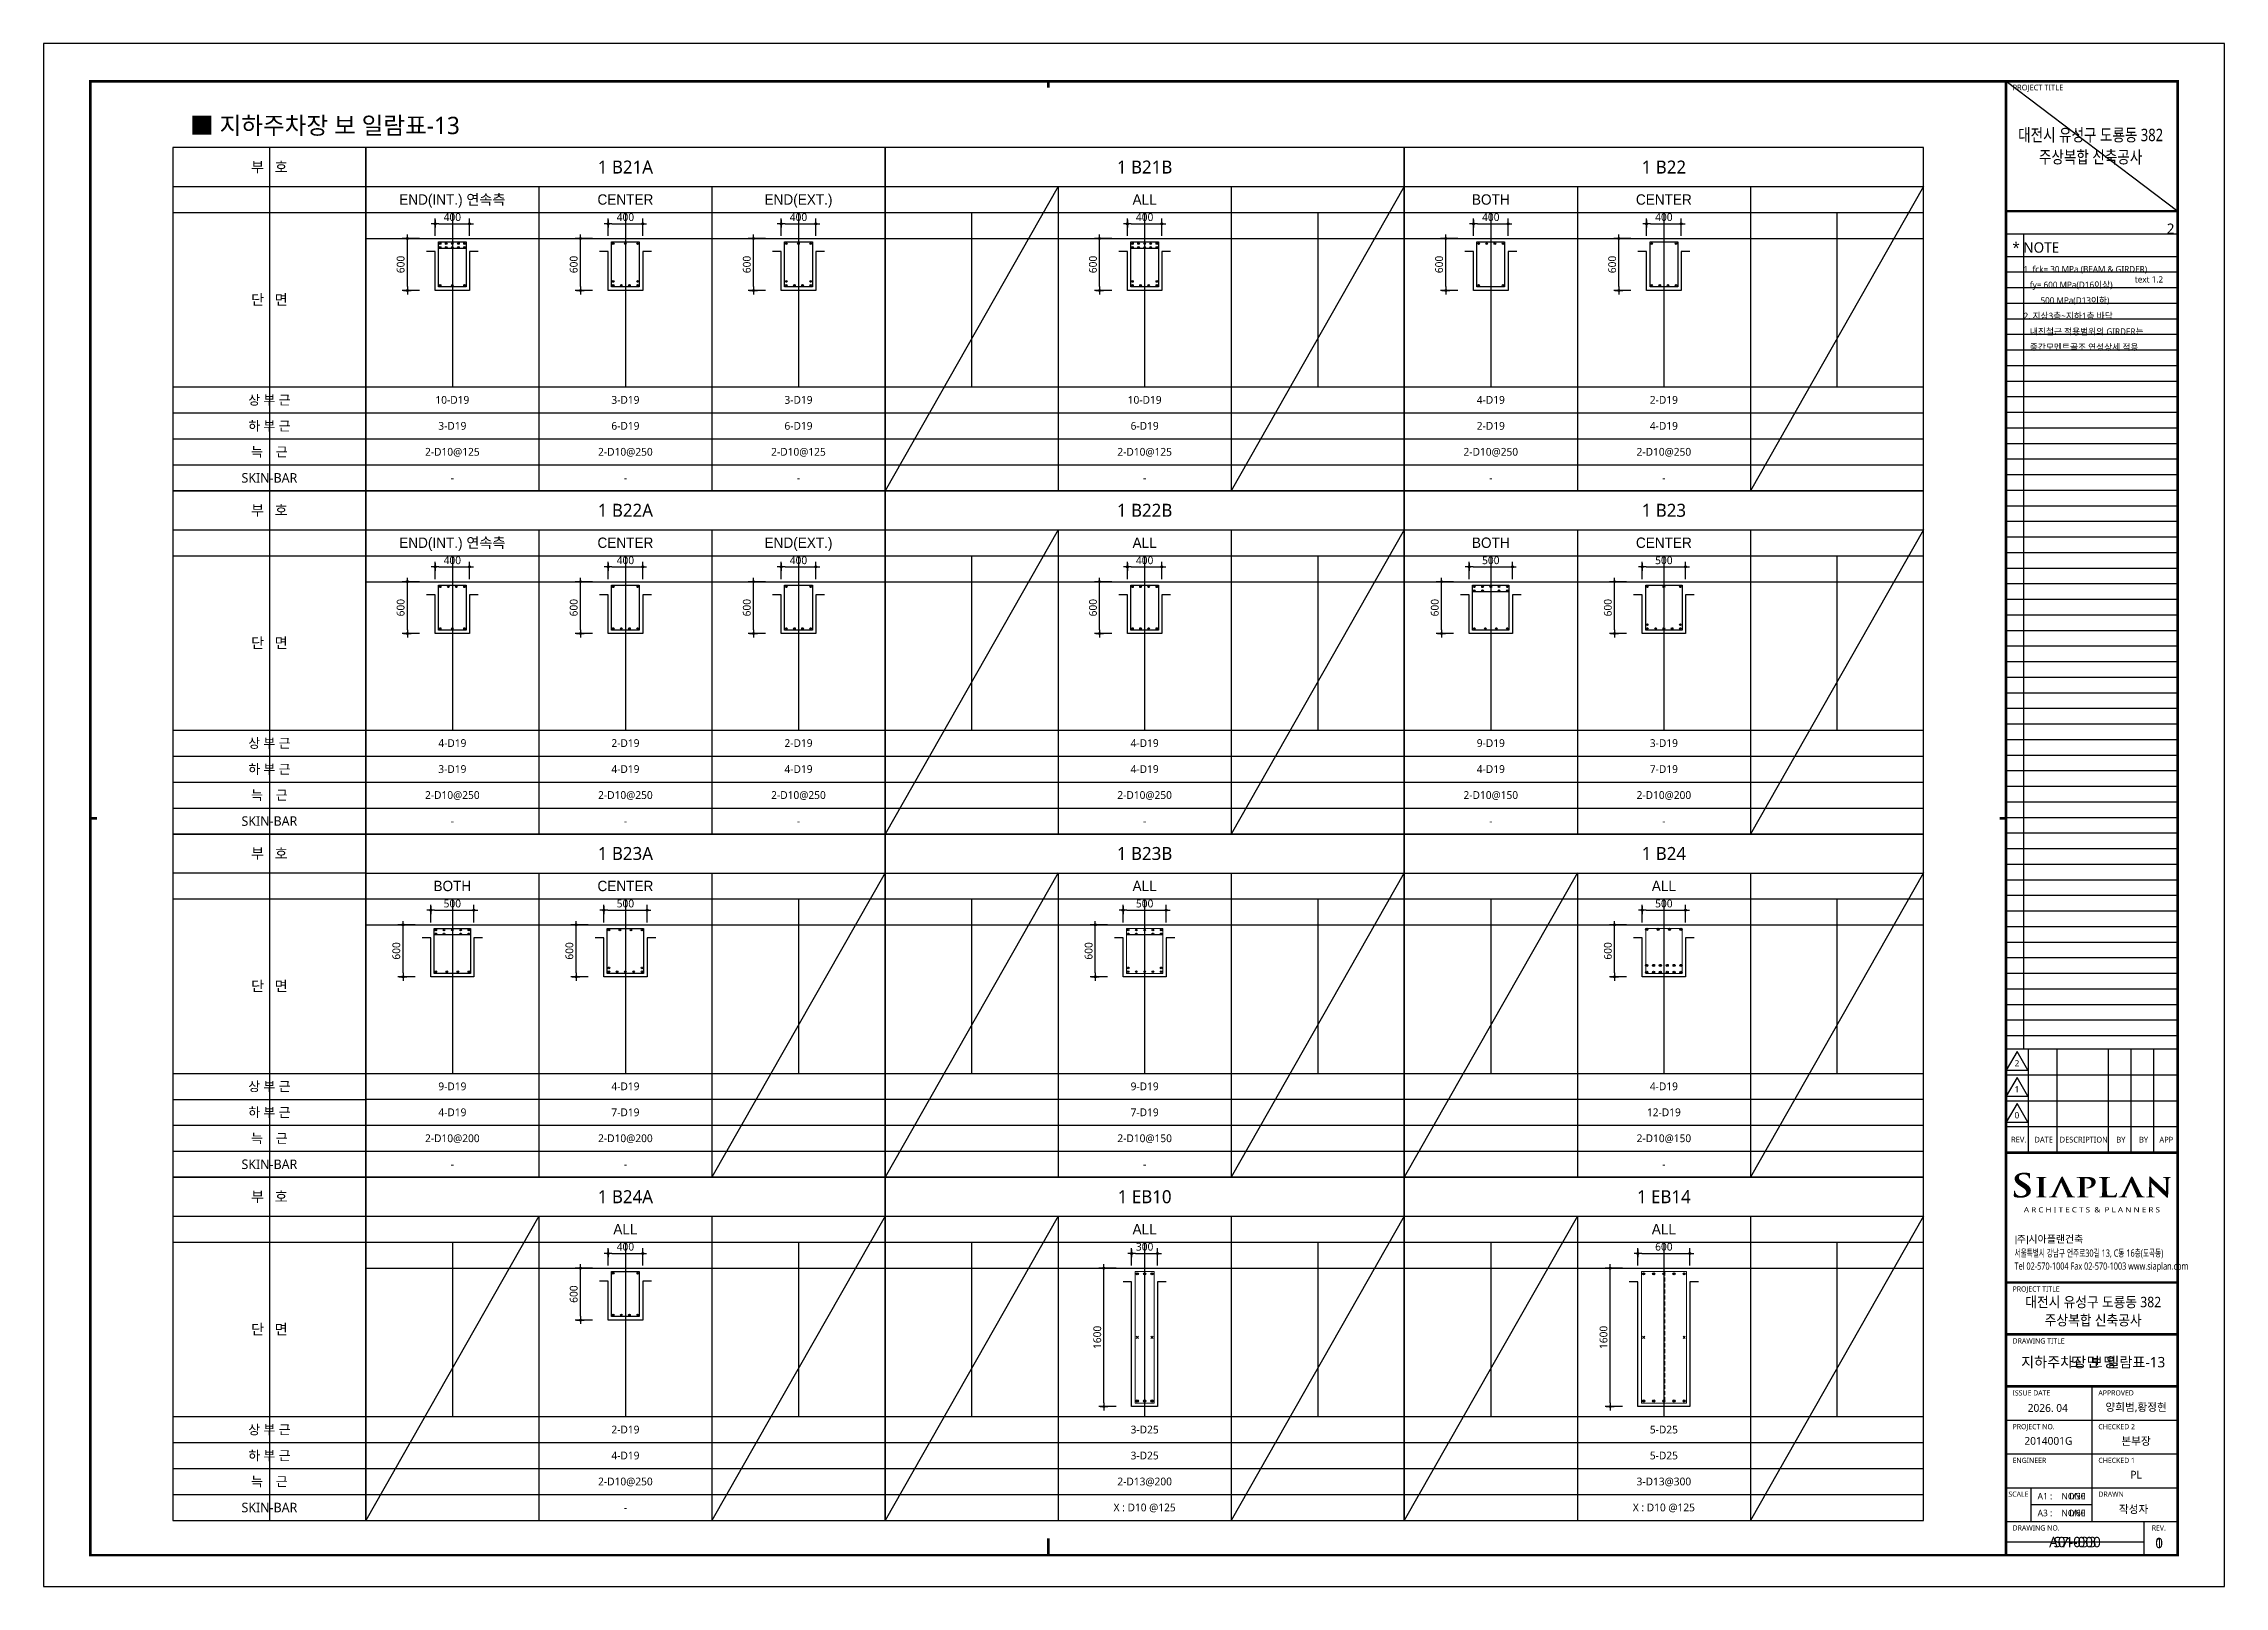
# Model space of a CAD drawing. Header units: millimetres. Extents: x 0 to 252030, y -124740 to 196020.
# Drawn here: x 75630 to 100830, y 106920 to 124740 of the extents above; entities that cross this region are included whole.
import ezdxf
from ezdxf.enums import TextEntityAlignment as Align

# ---------------------------------------------------------------- set-up
doc = ezdxf.new("R2010")
doc.units = ezdxf.units.MM
doc.header["$LTSCALE"] = 30
doc.linetypes.add('HID', pattern=[2.3, 1.5, -0.8])
doc.layers.get('DEFPOINTS').update_dxf_attribs({"color": 142})
for name, color, linetype in [('0-SEC1', 3, 'Continuous'), ('AA-SHEET-TEXT', 3, 'Continuous'), ('CON', 2, 'Continuous'), ('DIM', 7, 'Continuous'), ('ETC', 7, 'Continuous'), ('S-철근', 3, 'Continuous'), ('SHEET', 7, 'Continuous'), ('TEX', 3, 'Continuous'), ('TEXT', 6, 'Continuous'), ('TXT', 3, 'Continuous'), ('XR-FORM_(도룡동)$0$AA-SHEET', 9, 'Continuous'), ('XR-FORM_(도룡동)$0$Sheet', 7, 'Continuous'), ('XR-FORM_(도룡동)$0$Sheet-text', 3, 'Continuous'), ('XR-FORM_(도룡동)$0$TEXT', 3, 'Continuous')]:
    doc.layers.add(name, color=color, linetype=linetype)
for name, color, linetype, lineweight in [('SkinBar', 7, 'Continuous', 0), ('Stirrup', 1, 'Continuous', 0), ('TieBar', 7, 'HID', 0)]:
    doc.layers.add(name, color=color, linetype=linetype, lineweight=lineweight)
doc.styles.get("Standard").update_dxf_attribs({"font": 'malgun.ttf'})
doc.styles.add('XR-FORM$0$맑은고딕', font='malgun.ttf')
doc.styles.add('XR-FORM_(도룡동)$0$맑은고딕', font='malgun.ttf')
doc.styles.add('XR-FORM_(도룡동)$0$충북옥천_FORM$0$맑은고딕', font='malgun.ttf')
doc.styles.add('XR-FORM_(도룡동)$1$맑은고딕', font='malgun.ttf')
doc.styles.add('XR-FORM_(도룡동)$2$맑은고딕', font='malgun.ttf')
doc.styles.add('XR-FORM_(도룡동)$3$맑은고딕', font='malgun.ttf')
doc.styles.add('돋움', font='Dotum.ttf')
doc.styles.add('맑은 고딕', font='malgun.ttf')
doc.styles.add('맑은고딕', font='malgun.ttf')
doc.dimstyles.new('30NDIM', dxfattribs={"dimscale": 50, "dimtxt": 3, "dimasz": 1.5, "dimexe": 2, "dimexo": 6, "dimgap": 1, "dimtad": 1, "dimdec": 0, "dimrnd": 0.25, "dimzin": 0, "dimdsep": 46, "dimtxsty": 'Standard', "dimblk": 'Z_DOT', "dimcen": 5, "dimclrd": 256, "dimclre": 256, "dimclrt": 3, "dimadec": 0, "dimazin": 0, "dimtm": 1e-09, "dimtfac": 1, "dimtdec": 0, "dimtix": 1, "dimtmove": 2, "dimatfit": 1, "dimldrblk": 'Z_DOT', "dimfxl": 1, "dimtolj": 1, "dimtzin": 0, "dimarcsym": 0})

msp = doc.modelspace()

# ---------------------------------------------------------------- texts
at = {"layer": 'AA-SHEET-TEXT'}
for s, style, p in [('지하주차장 보 일람표-13', 'XR-FORM$0$맑은고딕', (99313.90026, 109509.9794)), ('S7-033', 'XR-FORM_(도룡동)$2$맑은고딕', (99103.50013, 107431.90968)), ('0', '맑은고딕', (100075.95675, 107421.07997))]:
    msp.add_text(s, height=120, dxfattribs=dict(at, style=style)).set_placement(p, align=Align.MIDDLE_CENTER)
for s, style, p in [('1/30', 'XR-FORM_(도룡동)$0$맑은고딕', (99225.41387, 107962.15212)), ('1/60', 'XR-FORM_(도룡동)$1$맑은고딕', (99225.41387, 107767.38398))]:
    msp.add_text(s, height=75, dxfattribs=dict(at, style=style)).set_placement(p, align=Align.MIDDLE_RIGHT)
at = {"layer": 'TEXT', "style": '맑은 고딕'}
msp.add_text('■ 지하주차장 보 일람표-13', height=200, dxfattribs=at).set_placement((77322.82534, 123794.96949), align=Align.MIDDLE_LEFT)
at = {"layer": 'TXT', "color": 2, "style": '맑은 고딕'}
for s, p in [('1 B21A', (82353.00013, 123314.49992)), ('1 B21B', (88353.00013, 123314.49992)), ('1 B22', (94353.00013, 123314.49992)), ('1 B22A', (82353.00013, 119349.99992)), ('1 B22B', (88353.00013, 119349.99992)), ('1 B23', (94353.00013, 119349.99992)), ('1 B23A', (82353.00013, 115385.49992)), ('1 B23B', (88353.00013, 115385.49992)), ('1 B24', (94353.00013, 115385.49992)), ('1 B24A', (82353.00013, 111420.99992)), ('1 EB10', (88353.00013, 111420.99992)), ('1 EB14', (94353.00013, 111420.99992))]:
    msp.add_text(s, height=150, dxfattribs=at).set_placement(p, align=Align.MIDDLE_CENTER)
at = {"layer": 'TXT'}
for s, height, style, p in [('END(INT.) 연속측', 120, '돋움', (80353.00013, 122939.49992)), ('CENTER', 120, '돋움', (82353.00013, 122939.49992)), ('END(EXT.)', 120, '돋움', (84353.00013, 122939.49992)), ('ALL', 120, '돋움', (88353.00013, 122939.49992)), ('BOTH', 120, '돋움', (92353.00013, 122939.49992)), ('CENTER', 120, '돋움', (94353.00013, 122939.49992)), ('10-D19', 90, '맑은 고딕', (80353.00013, 120624.99992)), ('3-D19', 90, '맑은 고딕', (82353.00013, 120624.99992)), ('3-D19', 90, '맑은 고딕', (84353.00013, 120624.99992)), ('10-D19', 90, '맑은 고딕', (88353.00013, 120624.99992)), ('4-D19', 90, '맑은 고딕', (92353.00013, 120624.99992)), ('2-D19', 90, '맑은 고딕', (94353.00013, 120624.99992)), ('3-D19', 90, '맑은 고딕', (80353.00013, 120324.99992)), ('6-D19', 90, '맑은 고딕', (82353.00013, 120324.99992)), ('6-D19', 90, '맑은 고딕', (84353.00013, 120324.99992)), ('6-D19', 90, '맑은 고딕', (88353.00013, 120324.99992)), ('2-D19', 90, '맑은 고딕', (92353.00013, 120324.99992)), ('4-D19', 90, '맑은 고딕', (94353.00013, 120324.99992)), ('2-D10@125', 90, '맑은 고딕', (80353.00013, 120024.99992)), ('2-D10@250', 90, '맑은 고딕', (82353.00013, 120024.99992)), ('2-D10@125', 90, '맑은 고딕', (84353.00013, 120024.99992)), ('2-D10@125', 90, '맑은 고딕', (88353.00013, 120024.99992)), ('2-D10@250', 90, '맑은 고딕', (92353.00013, 120024.99992)), ('2-D10@250', 90, '맑은 고딕', (94353.00013, 120024.99992)), ('-', 90, '맑은 고딕', (80353.00013, 119724.99992)), ('-', 90, '맑은 고딕', (82353.00013, 119724.99992)), ('-', 90, '맑은 고딕', (84353.00013, 119724.99992)), ('-', 90, '맑은 고딕', (88353.00013, 119724.99992)), ('-', 90, '맑은 고딕', (92353.00013, 119724.99992)), ('-', 90, '맑은 고딕', (94353.00013, 119724.99992)), ('END(INT.) 연속측', 120, '돋움', (80353.00013, 118974.99992)), ('CENTER', 120, '돋움', (82353.00013, 118974.99992)), ('END(EXT.)', 120, '돋움', (84353.00013, 118974.99992)), ('ALL', 120, '돋움', (88353.00013, 118974.99992)), ('BOTH', 120, '돋움', (92353.00013, 118974.99992)), ('CENTER', 120, '돋움', (94353.00013, 118974.99992)), ('4-D19', 90, '맑은 고딕', (80353.00013, 116660.49992)), ('2-D19', 90, '맑은 고딕', (82353.00013, 116660.49992)), ('2-D19', 90, '맑은 고딕', (84353.00013, 116660.49992)), ('4-D19', 90, '맑은 고딕', (88353.00013, 116660.49992)), ('9-D19', 90, '맑은 고딕', (92353.00013, 116660.49992)), ('3-D19', 90, '맑은 고딕', (94353.00013, 116660.49992)), ('3-D19', 90, '맑은 고딕', (80353.00013, 116360.49992)), ('4-D19', 90, '맑은 고딕', (82353.00013, 116360.49992)), ('4-D19', 90, '맑은 고딕', (84353.00013, 116360.49992)), ('4-D19', 90, '맑은 고딕', (88353.00013, 116360.49992)), ('4-D19', 90, '맑은 고딕', (92353.00013, 116360.49992)), ('7-D19', 90, '맑은 고딕', (94353.00013, 116360.49992)), ('2-D10@250', 90, '맑은 고딕', (80353.00013, 116060.49992)), ('2-D10@250', 90, '맑은 고딕', (82353.00013, 116060.49992)), ('2-D10@250', 90, '맑은 고딕', (84353.00013, 116060.49992)), ('2-D10@250', 90, '맑은 고딕', (88353.00013, 116060.49992)), ('2-D10@150', 90, '맑은 고딕', (92353.00013, 116060.49992)), ('2-D10@200', 90, '맑은 고딕', (94353.00013, 116060.49992)), ('-', 90, '맑은 고딕', (80353.00013, 115760.49992)), ('-', 90, '맑은 고딕', (82353.00013, 115760.49992)), ('-', 90, '맑은 고딕', (84353.00013, 115760.49992)), ('-', 90, '맑은 고딕', (88353.00013, 115760.49992)), ('-', 90, '맑은 고딕', (92353.00013, 115760.49992)), ('-', 90, '맑은 고딕', (94353.00013, 115760.49992)), ('BOTH', 120, '돋움', (80353.00013, 115010.49992)), ('CENTER', 120, '돋움', (82353.00013, 115010.49992)), ('ALL', 120, '돋움', (88353.00013, 115010.49992)), ('ALL', 120, '돋움', (94353.00013, 115010.49992)), ('9-D19', 90, '맑은 고딕', (80353.00013, 112695.99992)), ('4-D19', 90, '맑은 고딕', (82353.00013, 112695.99992)), ('9-D19', 90, '맑은 고딕', (88353.00013, 112695.99992)), ('4-D19', 90, '맑은 고딕', (94353.00013, 112695.99992)), ('4-D19', 90, '맑은 고딕', (80353.00013, 112395.99992)), ('7-D19', 90, '맑은 고딕', (82353.00013, 112395.99992)), ('7-D19', 90, '맑은 고딕', (88353.00013, 112395.99992)), ('12-D19', 90, '맑은 고딕', (94353.00013, 112395.99992)), ('2-D10@200', 90, '맑은 고딕', (80353.00013, 112095.99992)), ('2-D10@200', 90, '맑은 고딕', (82353.00013, 112095.99992)), ('2-D10@150', 90, '맑은 고딕', (88353.00013, 112095.99992)), ('2-D10@150', 90, '맑은 고딕', (94353.00013, 112095.99992)), ('-', 90, '맑은 고딕', (80353.00013, 111795.99992)), ('-', 90, '맑은 고딕', (82353.00013, 111795.99992)), ('-', 90, '맑은 고딕', (88353.00013, 111795.99992)), ('-', 90, '맑은 고딕', (94353.00013, 111795.99992)), ('ALL', 120, '돋움', (82353.00013, 111045.99992)), ('ALL', 120, '돋움', (88353.00013, 111045.99992)), ('ALL', 120, '돋움', (94353.00013, 111045.99992)), ('2-D19', 90, '맑은 고딕', (82353.00013, 108731.49992)), ('3-D25', 90, '맑은 고딕', (88353.00013, 108731.49992)), ('5-D25', 90, '맑은 고딕', (94353.00013, 108731.49992)), ('4-D19', 90, '맑은 고딕', (82353.00013, 108431.49992)), ('3-D25', 90, '맑은 고딕', (88353.00013, 108431.49992)), ('5-D25', 90, '맑은 고딕', (94353.00013, 108431.49992)), ('2-D10@250', 90, '맑은 고딕', (82353.00013, 108131.49992)), ('2-D13@200', 90, '맑은 고딕', (88353.00013, 108131.49992)), ('3-D13@300', 90, '맑은 고딕', (94353.00013, 108131.49992)), ('X : D10 @125', 90, '맑은 고딕', (88353.00013, 107831.49992)), ('X : D10 @125', 90, '맑은 고딕', (94353.00013, 107831.49992)), ('-', 90, '맑은 고딕', (82353.00013, 107831.49992))]:
    msp.add_text(s, height=height, dxfattribs=dict(at, style=style)).set_placement(p, align=Align.MIDDLE_CENTER)

# ---------------------------------------------------------------- blocks, each defined once
blk = doc.blocks.new('XR-FORM_(도룡동)$0$S')
at = {"layer": 'XR-FORM_(도룡동)$0$Sheet'}
h = blk.add_hatch(color=6, dxfattribs=at)
edge = h.paths.add_edge_path()
edge.add_spline(control_points=[(76338, 15545), (76338, 15545), (76295, 15571), (76295, 15571), (76172, 15645), (76132, 15687), (76132, 15744), (76132, 15817), (76203, 15865), (76313, 15865), (76409, 15865), (76454, 15832), (76479, 15807), (76511, 15775), (76518, 15737), (76518, 15729), (76518, 15711), (76524, 15702), (76538, 15702), (76557, 15702), (76559, 15724), (76559, 15744), (76559, 15811), (76562, 15848), (76564, 15870), (76564, 15870), (76565, 15890), (76565, 15890), (76565, 15905), (76548, 15908), (76540, 15909), (76494, 15919), (76430, 15930), (76333, 15930), (76119, 15930), (75970, 15833), (75970, 15695), (75970, 15588), (76037, 15502), (76202, 15401), (76202, 15401), (76273, 15357), (76273, 15357), (76398, 15281), (76423, 15225), (76423, 15165), (76423, 15099), (76352, 15030), (76220, 15030), (76155, 15030), (76041, 15045), (76002, 15150), (75994, 15172), (75988, 15197), (75988, 15211), (75988, 15217), (75988, 15236), (75968, 15236), (75948, 15236), (75946, 15209), (75945, 15201), (75945, 15201), (75945, 15197), (75945, 15197), (75943, 15174), (75938, 15104), (75938, 15040), (75938, 15011), (75943, 15004), (75970, 14994), (76035, 14972), (76103, 14962), (76198, 14962), (76298, 14962), (76379, 14979), (76447, 15013), (76575, 15079), (76595, 15177), (76595, 15230), (76595, 15347), (76528, 15430), (76338, 15545)], knot_values=[0, 0, 0, 0, 1, 1, 1, 2, 2, 2, 3, 3, 3, 4, 4, 4, 5, 5, 5, 6, 6, 6, 7, 7, 7, 8, 8, 8, 9, 9, 9, 10, 10, 10, 11, 11, 11, 12, 12, 12, 13, 13, 13, 14, 14, 14, 15, 15, 15, 16, 16, 16, 17, 17, 17, 18, 18, 18, 19, 19, 19, 20, 20, 20, 21, 21, 21, 22, 22, 22, 23, 23, 23, 24, 24, 24, 25, 25, 25, 26, 26, 26, 27, 27, 27, 27], degree=3, periodic=0)
h = blk.add_hatch(color=6, dxfattribs=at)
edge = h.paths.add_edge_path()
edge.add_spline(control_points=[(77180, 15007), (77180, 15007), (77166, 15007), (77166, 15007), (77156, 15007), (77148, 15007), (77134, 15009), (77098, 15014), (77093, 15029), (77089, 15056), (77084, 15098), (77084, 15641), (77086, 15677), (77089, 15714), (77100, 15725), (77131, 15729), (77143, 15731), (77153, 15732), (77163, 15732), (77163, 15732), (77180, 15732), (77180, 15732), (77188, 15732), (77195, 15739), (77195, 15747), (77195, 15755), (77188, 15761), (77180, 15761), (77180, 15761), (76814, 15761), (76814, 15761), (76806, 15761), (76800, 15755), (76800, 15747), (76800, 15739), (76806, 15732), (76814, 15732), (76814, 15732), (76832, 15732), (76832, 15732), (76847, 15732), (76860, 15730), (76871, 15728), (76897, 15723), (76909, 15710), (76912, 15677), (76912, 15677), (76912, 15677), (76912, 15677), (76914, 15650), (76915, 15103), (76908, 15057), (76904, 15025), (76895, 15014), (76873, 15011), (76858, 15008), (76843, 15007), (76827, 15007), (76826, 15007), (76814, 15007), (76814, 15007), (76806, 15007), (76800, 15000), (76800, 14992), (76800, 14984), (76806, 14977), (76814, 14977), (76814, 14977), (77180, 14977), (77180, 14977), (77188, 14977), (77195, 14984), (77195, 14992), (77195, 15000), (77188, 15007), (77180, 15007)], knot_values=[0, 0, 0, 0, 1, 1, 1, 2, 2, 2, 3, 3, 3, 4, 4, 4, 5, 5, 5, 6, 6, 6, 7, 7, 7, 8, 8, 8, 9, 9, 9, 10, 10, 10, 11, 11, 11, 12, 12, 12, 13, 13, 13, 14, 14, 14, 15, 15, 15, 16, 16, 16, 17, 17, 17, 18, 18, 18, 19, 19, 19, 20, 20, 20, 21, 21, 21, 22, 22, 22, 23, 23, 23, 24, 24, 24, 25, 25, 25, 25], degree=3, periodic=0)
h = blk.add_hatch(color=6, dxfattribs=at)
edge = h.paths.add_edge_path()
edge.add_spline(control_points=[(78289, 15008), (78289, 15008), (78256, 15008), (78256, 15008), (78252, 15008), (78248, 15009), (78243, 15010), (78220, 15014), (78192, 15028), (78158, 15085), (78158, 15085), (77848, 15727), (77836, 15749), (77824, 15773), (77816, 15784), (77802, 15784), (77787, 15784), (77771, 15771), (77757, 15741), (77757, 15741), (77450, 15097), (77450, 15097), (77424, 15042), (77401, 15015), (77350, 15010), (77342, 15009), (77328, 15008), (77317, 15008), (77317, 15008), (77304, 15008), (77304, 15008), (77298, 15008), (77292, 15002), (77292, 14994), (77292, 14987), (77298, 14980), (77304, 14980), (77304, 14980), (77609, 14980), (77609, 14980), (77615, 14980), (77621, 14987), (77621, 14994), (77621, 15002), (77615, 15008), (77609, 15008), (77609, 15008), (77576, 15008), (77576, 15008), (77539, 15008), (77534, 15021), (77534, 15033), (77534, 15044), (77540, 15068), (77552, 15094), (77552, 15094), (77762, 15561), (77762, 15561), (77762, 15561), (78005, 15016), (78004, 15016), (78005, 15014), (78005, 15012), (78004, 15010), (78003, 15008), (78001, 15008), (77998, 15008), (77998, 15008), (77984, 15008), (77984, 15008), (77978, 15008), (77972, 15002), (77972, 14994), (77972, 14987), (77978, 14980), (77984, 14980), (77984, 14980), (78289, 14980), (78289, 14980), (78295, 14980), (78301, 14987), (78301, 14994), (78301, 15002), (78295, 15008), (78289, 15008)], knot_values=[0, 0, 0, 0, 1, 1, 1, 2, 2, 2, 3, 3, 3, 4, 4, 4, 5, 5, 5, 6, 6, 6, 7, 7, 7, 8, 8, 8, 9, 9, 9, 10, 10, 10, 11, 11, 11, 12, 12, 12, 13, 13, 13, 14, 14, 14, 15, 15, 15, 16, 16, 16, 17, 17, 17, 18, 18, 18, 19, 19, 19, 20, 20, 20, 21, 21, 21, 22, 22, 22, 23, 23, 23, 24, 24, 24, 25, 25, 25, 26, 26, 26, 27, 27, 27, 28, 28, 28, 28], degree=3, periodic=0)
h = blk.add_hatch(color=250, dxfattribs=at)
edge = h.paths.add_edge_path()
edge.add_spline(control_points=[(78762, 15355), (78740, 15355), (78721, 15354), (78721, 15339), (78721, 15329), (78732, 15327), (78739, 15326), (78739, 15326), (78761, 15325), (78768, 15325), (78956, 15325), (79092, 15431), (79092, 15577), (79092, 15629), (79059, 15678), (79025, 15703), (79003, 15719), (78945, 15762), (78781, 15762), (78781, 15762), (78772, 15762), (78771, 15762), (78771, 15762), (78376, 15762), (78376, 15762), (78367, 15762), (78360, 15756), (78360, 15748), (78360, 15740), (78367, 15734), (78376, 15734), (78376, 15734), (78423, 15734), (78423, 15734), (78429, 15733), (78435, 15733), (78438, 15732), (78480, 15725), (78488, 15709), (78491, 15677), (78491, 15677), (78491, 15677), (78491, 15677), (78493, 15651), (78494, 15108), (78487, 15062), (78481, 15030), (78474, 15013), (78453, 15010), (78437, 15007), (78422, 15006), (78407, 15006), (78406, 15006), (78396, 15006), (78396, 15006), (78387, 15006), (78380, 14999), (78380, 14991), (78380, 14983), (78387, 14977), (78396, 14977), (78396, 14977), (78791, 14977), (78791, 14977), (78800, 14977), (78807, 14983), (78807, 14991), (78807, 14999), (78800, 15006), (78791, 15006), (78791, 15006), (78781, 15006), (78781, 15006), (78761, 15006), (78733, 15008), (78715, 15010), (78681, 15013), (78672, 15031), (78668, 15061), (78662, 15105), (78662, 15684), (78662, 15690), (78662, 15699), (78664, 15704), (78669, 15705), (78679, 15708), (78707, 15709), (78729, 15709), (78757, 15709), (78810, 15704), (78857, 15670), (78924, 15623), (78931, 15562), (78931, 15520), (78931, 15418), (78833, 15355), (78762, 15355)], knot_values=[0, 0, 0, 0, 1, 1, 1, 2, 2, 2, 3, 3, 3, 4, 4, 4, 5, 5, 5, 6, 6, 6, 7, 7, 7, 8, 8, 8, 9, 9, 9, 10, 10, 10, 11, 11, 11, 12, 12, 12, 13, 13, 13, 14, 14, 14, 15, 15, 15, 16, 16, 16, 17, 17, 17, 18, 18, 18, 19, 19, 19, 20, 20, 20, 21, 21, 21, 22, 22, 22, 23, 23, 23, 24, 24, 24, 25, 25, 25, 26, 26, 26, 27, 27, 27, 28, 28, 28, 29, 29, 29, 30, 30, 30, 31, 31, 31, 32, 32, 32, 32], degree=3, periodic=0)
h = blk.add_hatch(color=250, dxfattribs=at)
edge = h.paths.add_edge_path()
edge.add_spline(control_points=[(79896, 15147), (79880, 15147), (79878, 15134), (79877, 15128), (79875, 15109), (79860, 15082), (79845, 15069), (79815, 15043), (79768, 15042), (79696, 15042), (79592, 15042), (79561, 15049), (79541, 15063), (79541, 15063), (79541, 15063), (79541, 15063), (79522, 15076), (79515, 15314), (79515, 15460), (79515, 15617), (79515, 15645), (79518, 15677), (79521, 15714), (79532, 15724), (79562, 15729), (79578, 15731), (79599, 15732), (79612, 15732), (79620, 15732), (79633, 15732), (79638, 15739), (79640, 15742), (79641, 15745), (79641, 15748), (79641, 15756), (79634, 15762), (79626, 15762), (79626, 15762), (79235, 15762), (79235, 15762), (79226, 15762), (79220, 15756), (79220, 15748), (79220, 15743), (79222, 15738), (79227, 15736), (79227, 15735), (79229, 15735), (79229, 15734), (79235, 15732), (79243, 15732), (79247, 15732), (79265, 15732), (79280, 15731), (79290, 15729), (79331, 15722), (79340, 15709), (79342, 15677), (79344, 15651), (79345, 15108), (79338, 15062), (79332, 15030), (79326, 15013), (79304, 15010), (79290, 15007), (79276, 15006), (79262, 15006), (79262, 15006), (79245, 15006), (79245, 15006), (79237, 15006), (79230, 14999), (79230, 14991), (79230, 14983), (79237, 14977), (79245, 14977), (79245, 14977), (79615, 14977), (79615, 14977), (79615, 14977), (79805, 14976), (79805, 14976), (79874, 14976), (79882, 14981), (79891, 15006), (79901, 15036), (79910, 15113), (79910, 15125), (79910, 15135), (79910, 15147), (79896, 15147)], knot_values=[0, 0, 0, 0, 1, 1, 1, 2, 2, 2, 3, 3, 3, 4, 4, 4, 5, 5, 5, 6, 6, 6, 7, 7, 7, 8, 8, 8, 9, 9, 9, 10, 10, 10, 11, 11, 11, 12, 12, 12, 13, 13, 13, 14, 14, 14, 15, 15, 15, 16, 16, 16, 17, 17, 17, 18, 18, 18, 19, 19, 19, 20, 20, 20, 21, 21, 21, 22, 22, 22, 23, 23, 23, 24, 24, 24, 25, 25, 25, 26, 26, 26, 27, 27, 27, 28, 28, 28, 29, 29, 29, 30, 30, 30, 30], degree=3, periodic=0)
h = blk.add_hatch(color=250, dxfattribs=at)
edge = h.paths.add_edge_path()
edge.add_spline(control_points=[(80974, 15008), (80974, 15008), (80942, 15008), (80942, 15008), (80937, 15008), (80933, 15009), (80928, 15010), (80905, 15014), (80878, 15028), (80843, 15085), (80843, 15085), (80533, 15727), (80521, 15749), (80509, 15773), (80501, 15784), (80487, 15784), (80472, 15784), (80457, 15771), (80442, 15741), (80442, 15741), (80135, 15097), (80135, 15097), (80109, 15042), (80086, 15015), (80035, 15010), (80027, 15009), (80013, 15008), (80002, 15008), (80002, 15008), (79989, 15008), (79989, 15008), (79983, 15008), (79977, 15002), (79977, 14994), (79977, 14987), (79983, 14980), (79989, 14980), (79989, 14980), (80294, 14980), (80294, 14980), (80300, 14980), (80306, 14987), (80306, 14994), (80306, 15002), (80300, 15008), (80294, 15008), (80294, 15008), (80261, 15008), (80261, 15008), (80224, 15008), (80219, 15021), (80219, 15033), (80219, 15044), (80225, 15068), (80237, 15094), (80237, 15094), (80447, 15561), (80447, 15561), (80447, 15561), (80690, 15016), (80690, 15016), (80690, 15014), (80690, 15012), (80689, 15010), (80688, 15008), (80686, 15008), (80683, 15008), (80683, 15008), (80669, 15008), (80669, 15008), (80663, 15008), (80657, 15002), (80657, 14994), (80657, 14987), (80663, 14980), (80669, 14980), (80669, 14980), (80974, 14980), (80974, 14980), (80980, 14980), (80986, 14987), (80986, 14994), (80986, 15002), (80980, 15008), (80974, 15008)], knot_values=[0, 0, 0, 0, 1, 1, 1, 2, 2, 2, 3, 3, 3, 4, 4, 4, 5, 5, 5, 6, 6, 6, 7, 7, 7, 8, 8, 8, 9, 9, 9, 10, 10, 10, 11, 11, 11, 12, 12, 12, 13, 13, 13, 14, 14, 14, 15, 15, 15, 16, 16, 16, 17, 17, 17, 18, 18, 18, 19, 19, 19, 20, 20, 20, 21, 21, 21, 22, 22, 22, 23, 23, 23, 24, 24, 24, 25, 25, 25, 26, 26, 26, 27, 27, 27, 28, 28, 28, 28], degree=3, periodic=0)
h = blk.add_hatch(color=250, dxfattribs=at)
edge = h.paths.add_edge_path()
edge.add_spline(control_points=[(81976, 15761), (81976, 15761), (81692, 15761), (81692, 15761), (81686, 15761), (81681, 15755), (81681, 15747), (81681, 15739), (81686, 15732), (81692, 15732), (81692, 15732), (81700, 15732), (81702, 15732), (81718, 15732), (81744, 15732), (81760, 15726), (81783, 15717), (81794, 15705), (81795, 15641), (81795, 15641), (81806, 15233), (81806, 15224), (81806, 15224), (81806, 15202), (81806, 15202), (81797, 15210), (81212, 15762), (81212, 15762), (81199, 15775), (81187, 15784), (81176, 15784), (81158, 15784), (81158, 15750), (81158, 15740), (81158, 15740), (81148, 15134), (81148, 15134), (81147, 15045), (81143, 15018), (81117, 15011), (81101, 15006), (81079, 15006), (81068, 15006), (81067, 15006), (81057, 15006), (81057, 15006), (81051, 15006), (81046, 14999), (81046, 14991), (81046, 14983), (81051, 14976), (81057, 14976), (81057, 14976), (81353, 14976), (81353, 14976), (81359, 14976), (81364, 14983), (81364, 14991), (81364, 14999), (81359, 15006), (81353, 15006), (81353, 15006), (81342, 15006), (81340, 15006), (81324, 15006), (81303, 15006), (81284, 15013), (81268, 15018), (81251, 15035), (81248, 15122), (81248, 15122), (81237, 15522), (81236, 15534), (81241, 15530), (81780, 15014), (81821, 14978), (81833, 14966), (81851, 14966), (81864, 14966), (81880, 14966), (81882, 14986), (81882, 15002), (81882, 15002), (81894, 15649), (81894, 15649), (81895, 15706), (81903, 15722), (81931, 15729), (81944, 15732), (81952, 15732), (81963, 15732), (81965, 15732), (81976, 15732), (81976, 15732), (81982, 15732), (81987, 15739), (81987, 15747), (81987, 15755), (81982, 15761), (81976, 15761)], knot_values=[0, 0, 0, 0, 1, 1, 1, 2, 2, 2, 3, 3, 3, 4, 4, 4, 5, 5, 5, 6, 6, 6, 7, 7, 7, 8, 8, 8, 9, 9, 9, 10, 10, 10, 11, 11, 11, 12, 12, 12, 13, 13, 13, 14, 14, 14, 15, 15, 15, 16, 16, 16, 17, 17, 17, 18, 18, 18, 19, 19, 19, 20, 20, 20, 21, 21, 21, 22, 22, 22, 23, 23, 23, 24, 24, 24, 25, 25, 25, 26, 26, 26, 27, 27, 27, 28, 28, 28, 29, 29, 29, 30, 30, 30, 31, 31, 31, 32, 32, 32, 33, 33, 33, 33], degree=3, periodic=0)
at = {"layer": 'DEFPOINTS'}
for p, q in [((75750, 52950), (82250, 52950)), ((75640, 52073), (82226, 52073)), ((76315, 52073), (76315, 20700)), ((82250, 51196), (75640, 51196)), ((82250, 50596), (75640, 50596)), ((82250, 49996), (75640, 49996)), ((82250, 49396), (75640, 49396)), ((82250, 48796), (75640, 48796)), ((82250, 48196), (75640, 48196)), ((82250, 47596), (75640, 47596)), ((82250, 46996), (75640, 46996)), ((82250, 46396), (75640, 46396)), ((82250, 45796), (75640, 45796)), ((82250, 45196), (75640, 45196)), ((82250, 44596), (75640, 44596)), ((82250, 43996), (75640, 43996)), ((82250, 43396), (75640, 43396)), ((82250, 42796), (75640, 42796)), ((82250, 42196), (75640, 42196)), ((82250, 41596), (75640, 41596)), ((82250, 40996), (75640, 40996)), ((82250, 40396), (75640, 40396)), ((82250, 39796), (75640, 39796)), ((82250, 39196), (75640, 39196)), ((82250, 38596), (75640, 38596)), ((82250, 37996), (75640, 37996)), ((82250, 37396), (75640, 37396)), ((82250, 36796), (75640, 36796)), ((82250, 36196), (75640, 36196)), ((82250, 35596), (75640, 35596)), ((82250, 34996), (75640, 34996)), ((82250, 34396), (75640, 34396)), ((82250, 33796), (75640, 33796)), ((82250, 33196), (75640, 33196)), ((82250, 32596), (75640, 32596)), ((82250, 31996), (75640, 31996)), ((82250, 31396), (75640, 31396)), ((82250, 30796), (75640, 30796)), ((82250, 30196), (75640, 30196)), ((82250, 29596), (75640, 29596)), ((82250, 28996), (75640, 28996)), ((82250, 28396), (75640, 28396)), ((82250, 27796), (75640, 27796)), ((82250, 27196), (75640, 27196)), ((82250, 26596), (75640, 26596)), ((82250, 25996), (75640, 25996)), ((82250, 25396), (75640, 25396)), ((82250, 24796), (75640, 24796)), ((82250, 24196), (75640, 24196)), ((82250, 23596), (75640, 23596)), ((82250, 22996), (75640, 22996)), ((82250, 22396), (75640, 22396)), ((82250, 21796), (75640, 21796)), ((82250, 21196), (75640, 21196)), ((80950, 1706), (75640, 1706))]:
    blk.add_line(p, q, dxfattribs=at)
at = {"layer": 'XR-FORM_(도룡동)$0$AA-SHEET', "const_width": 99.9}
blk.add_lwpolyline([(75750, 52950), (82250, 52950)], dxfattribs=at)
at = {"layer": 'XR-FORM_(도룡동)$0$Sheet'}
for p, q in [((75590, 20700), (82204, 20700)), ((76490, 20700), (76490, 16700)), ((77590, 20700), (77590, 16700)), ((79575, 20700), (79575, 16700)), ((80450, 20700), (80450, 16700)), ((81325, 20700), (81325, 16700)), ((75640, 19700), (82254, 19700)), ((75640, 18700), (82254, 18700)), ((75640, 17700), (82254, 17700)), ((78945, 7700), (78945, 2500)), ((75640, 6400), (82250, 6400)), ((75640, 5100), (82250, 5100)), ((75640, 3800), (82250, 3800)), ((76591, 3798), (76591, 2500)), ((76591, 3149), (78945, 3149)), ((75640, 2500), (82250, 2500)), ((80950, 2500), (80950, 1200))]:
    blk.add_line(p, q, dxfattribs=at)
at = {"layer": 'XR-FORM_(도룡동)$0$Sheet', "const_width": 100}
blk.add_lwpolyline([(1850, 57950), (82250, 57950), (82250, 1200), (1850, 1200)], close=True, dxfattribs=at)
at = {"layer": 'XR-FORM_(도룡동)$0$Sheet', "linetype": 'Continuous', "const_width": 100}
for points in [[(38745, 57950), (38745, 57700)], [(2100, 29575), (1850, 29575)], [(75640, 29575), (75390, 29575)], [(38745, 1846), (38745, 1200)]]:
    blk.add_lwpolyline(points, dxfattribs=at)
at = {"layer": 'XR-FORM_(도룡동)$0$Sheet', "const_width": 100}
for points in [[(75640, 57950), (75640, 1200)], [(75640, 52950), (82250, 52950)], [(75640, 16700), (82250, 16700)], [(75640, 11700), (82250, 11700)], [(75640, 9700), (82250, 9700)], [(75640, 7700), (82250, 7700)]]:
    blk.add_lwpolyline(points, dxfattribs=at)
at = {"layer": 'XR-FORM_(도룡동)$0$Sheet'}
for points in [[(76065, 20589), (75650, 19869), (76481, 19869)], [(76065, 19589), (75650, 18869), (76481, 18869)], [(76065, 18589), (75650, 17869), (76481, 17869)]]:
    blk.add_lwpolyline(points, close=True, dxfattribs=at)
at = {"layer": 'XR-FORM_(도룡동)$0$Sheet', "color": 3, "const_width": 28}
for points in [[(76026, 13508), (76026, 13172)], [(76466, 13508), (76466, 13172)]]:
    blk.add_lwpolyline(points, dxfattribs=at)
at = {"layer": 'DEFPOINTS', "style": 'XR-FORM_(도룡동)$3$맑은고딕'}
blk.add_text('2', height=400, dxfattribs=at).set_placement((82126, 52273), align=Align.MIDDLE_RIGHT)
blk.add_text('text 1.2', height=240, dxfattribs=at).set_placement((80599, 50202))
blk.add_text('도 면 명', height=400, dxfattribs=at).set_placement((78996, 8633), align=Align.MIDDLE_CENTER)
at = {"layer": 'XR-FORM_(도룡동)$0$Sheet', "style": 'XR-FORM_(도룡동)$3$맑은고딕'}
for s, height, p in [('PROJECT TITLE', 220, (75890, 57600)), ('PROJECT TITLE', 200, (75890, 11350)), ('DRAWING TITLE', 200, (75890, 9350)), ('ISSUE DATE', 200, (75890, 7350)), ('APPROVED', 200, (79195, 7350)), ('PROJECT NO. ', 200, (75890, 6050)), ('CHECKED 2 ', 200, (79195, 6050)), ('ENGINEER', 200, (75890, 4750)), ('CHECKED 1 ', 200, (79195, 4750)), ('SCALE', 200, (75730, 3450)), ('DRAWN', 200, (79195, 3450)), ('DRAWING NO.', 200, (75890, 2150)), ('REV.', 200, (81250, 2150))]:
    blk.add_text(s, height=height, dxfattribs=at).set_placement(p)
for s, height, p in [('2', 240, (76059, 20140)), ('1', 240, (76059, 19140)), ('0', 240, (76059, 18140)), (' REV.', 220, (76090, 17200)), ('DATE', 220, (77090, 17200)), ('DESCRIPTION', 220, (78632, 17200)), ('BY', 220, (80062, 17200)), ('BY', 220, (80938, 17200)), ('APP', 220, (81812, 17200))]:
    blk.add_text(s, height=height, dxfattribs=at).set_placement(p, align=Align.MIDDLE)
at = {"layer": 'XR-FORM_(도룡동)$0$Sheet', "color": 3, "style": 'XR-FORM_(도룡동)$3$맑은고딕', "width": 1.2}
blk.add_text('A R C H I T E C T S  &  P L A N N E R S', height=200, dxfattribs=at).set_placement((78947, 14500), align=Align.MIDDLE_CENTER)
at = {"layer": 'XR-FORM_(도룡동)$0$Sheet', "color": 3, "style": 'XR-FORM_(도룡동)$3$맑은고딕'}
blk.add_text('주 시아플랜건축', height=280, dxfattribs=at).set_placement((76057, 13372), align=Align.MIDDLE_LEFT)
at = {"layer": 'XR-FORM_(도룡동)$0$Sheet', "color": 3, "style": 'XR-FORM_(도룡동)$3$맑은고딕', "width": 0.65}
for s, p in [('서울특별시 강남구 언주로30길 13, C동 16층(도곡동)', (75966, 12833)), ('Tel 02-570-1004 Fax 02-570-1003 www.siaplan.com', (75966, 12333))]:
    blk.add_text(s, height=280, dxfattribs=at).set_placement(p, align=Align.MIDDLE_LEFT)
at = {"layer": 'XR-FORM_(도룡동)$0$Sheet-text', "style": 'XR-FORM_(도룡동)$3$맑은고딕'}
blk.add_text('* NOTE', height=400, dxfattribs=at).set_placement((75881, 51550), align=Align.MIDDLE_LEFT)
at = {"layer": 'XR-FORM_(도룡동)$0$TEXT'}
for s, height, style, p in [('2026. 04', 300, 'XR-FORM_(도룡동)$3$맑은고딕', (77247, 6870)), ('A1 : ', 250, 'XR-FORM_(도룡동)$0$충북옥천_FORM$0$맑은고딕', (77179, 3474)), ('A3 : ', 250, 'XR-FORM_(도룡동)$0$충북옥천_FORM$0$맑은고딕', (77179, 2825))]:
    blk.add_text(s, height=height, dxfattribs=dict(at, style=style)).set_placement(p, align=Align.MIDDLE_CENTER)
at = {"layer": 'XR-FORM_(도룡동)$0$TEXT', "style": 'XR-FORM_(도룡동)$3$맑은고딕'}
blk.add_text('양희범,황정현', height=300, dxfattribs=at).set_placement((80649, 6901), align=Align.MIDDLE)
blk = doc.blocks.new('XR-FORM_(도룡동)', base_point=(101.33, -56114.51))
at = {"layer": 'DEFPOINTS'}
blk.add_line((377.95, 289.75), (411, 264.75), dxfattribs=at)
blk.add_lwpolyline([(0, 0), (420, 0), (420, 297), (0, 297)], close=True, dxfattribs=at)
at = {"xscale": 0.005, "yscale": 0.005, "zscale": 0.005}
blk.add_blockref('XR-FORM_(도룡동)$0$S', (-0.25, 0), dxfattribs=at)
at = {"layer": 'DEFPOINTS', "style": 'XR-FORM_(도룡동)$3$맑은고딕'}
for s, p in [('2014001G', (386.1, 28.01)), ('본부장', (402.99, 28.01)), ('PL', (402.99, 21.51))]:
    blk.add_text(s, height=1.5, dxfattribs=at).set_placement(p, align=Align.MIDDLE)
for p in [(393.26, 17.37), (393.26, 14.12)]:
    blk.add_text('NONE', height=1.25, dxfattribs=at).set_placement(p, align=Align.MIDDLE_RIGHT)
for s, height, p in [('작성자', 1.5, (402.51, 14.85)), ('A01-000', 2, (391.22, 8.53))]:
    blk.add_text(s, height=height, dxfattribs=at).set_placement(p, align=Align.MIDDLE_CENTER)
at = {"layer": 'XR-FORM_(도룡동)$0$Sheet-text', "style": 'XR-FORM_(도룡동)$3$맑은고딕', "width": 0.8}
for s, p in [('대전시 유성구 도룡동 382', (394.23, 279.42)), ('주상복합 신축공사', (394.23, 275.17))]:
    blk.add_text(s, height=2.4, dxfattribs=at).set_placement(p, align=Align.MIDDLE_CENTER)
at = {"layer": 'XR-FORM_(도룡동)$0$TEXT', "style": 'XR-FORM_(도룡동)$3$맑은고딕', "width": 0.9}
for s, p in [('대전시 유성구 도룡동 382', (394.73, 54.74)), ('주상복합 신축공사', (394.73, 51.24))]:
    blk.add_text(s, height=2, dxfattribs=at).set_placement(p, align=Align.MIDDLE_CENTER)
at = {"layer": 'XR-FORM_(도룡동)$0$TEXT', "style": 'XR-FORM_(도룡동)$3$맑은고딕'}
blk.add_text('1', height=2, dxfattribs=at).set_placement((407.43, 8.35), align=Align.MIDDLE_CENTER)
blk = doc.blocks.new('*U160')
at = {"layer": 'DEFPOINTS'}
for p, q in [((-1114, 5286), (-1114, 1321)), ((-2229, 4536), (0, 4536))]:
    blk.add_line(p, q, dxfattribs=at)
at = {"layer": 'SHEET'}
blk.add_line((-2229, 4836), (0, 4836), dxfattribs=at)
at = {"layer": 'SHEET', "color": 6}
for p, q in [((-2229, 2521), (0, 2521)), ((-2229, 2221), (0, 2221)), ((-2229, 1921), (0, 1921)), ((-2229, 1621), (0, 1621))]:
    blk.add_line(p, q, dxfattribs=at)
at = {"layer": 'SHEET'}
blk.add_lwpolyline([(0, 5286), (-2229, 5286), (-2229, 1321), (0, 1321)], close=True, dxfattribs=at)
at = {"layer": 'TXT', "style": '맑은 고딕'}
for s, height, p in [('부   호', 120, (-1114, 5061)), ('단   면', 120, (-1114, 3529)), ('상 부 근', 110, (-1114, 2371)), ('하 부 근', 110, (-1114, 2071)), ('늑    근', 110, (-1114, 1771)), ('SKIN-BAR', 110, (-1114, 1471))]:
    blk.add_text(s, height=height, dxfattribs=at).set_placement(p, align=Align.MIDDLE_CENTER)
blk = doc.blocks.new('NOTE-보일람표')
at = {"layer": 'TEX', "style": '맑은 고딕'}
for s, p in [('1. fck= 30 MPa (BEAM & GIRDER)', (0, -144)), ('   fy= 600 MPa(D16이상) ', (0, -324)), ('        500 MPa(D13이하)', (0, -504)), ('2. 지상3층~지하1층 바닥', (0, -684)), ('   중간모멘트골조 연성상세 적용', (0, -1044)), ('   내진철근 적용범위의 GIRDER는', (0, -864))]:
    blk.add_text(s, height=72, dxfattribs=at).set_placement(p, align=Align.MIDDLE_LEFT)
blk = doc.blocks.new('4등분')
at = {"layer": 'DEFPOINTS'}
for p, q in [((1000, 3214), (1000, 1200)), ((3000, 3214), (3000, 1200)), ((5000, 3214), (5000, 1200)), ((0, 2914), (6000, 2914))]:
    blk.add_line(p, q, dxfattribs=at)
at = {"layer": 'SHEET'}
blk.add_line((0, 3514), (6000, 3514), dxfattribs=at)
at = {"layer": 'SHEET', "color": 6}
for p, q in [((2000, 3514), (2000, 0)), ((4000, 3514), (4000, 0)), ((0, 3214), (6000, 3214)), ((0, 1200), (6000, 1200)), ((0, 900), (6000, 900)), ((0, 600), (6000, 600)), ((0, 300), (6000, 300))]:
    blk.add_line(p, q, dxfattribs=at)
at = {"layer": 'SHEET'}
blk.add_lwpolyline([(6000, 3964), (0, 3964), (0, 0), (6000, 0)], close=True, dxfattribs=at)
blk = doc.blocks.new('Z_DOT')
at = {"layer": 'DIM', "color": 0}
for p, q in [((-1, 0), (1, 0)), ((0, -1), (0, 1))]:
    blk.add_line(p, q, dxfattribs=at)
for radius in [0.25, 0.125]:
    blk.add_circle((0, 0), radius, dxfattribs=at)
blk = doc.blocks.new('*D531')
at = {"layer": 'DEFPOINTS', "color": 0, "transparency": 16777216}
for p in [(80553, 122660), (80153, 122339), (80553, 122339)]:
    blk.add_point(p, dxfattribs=at)
at = {"layer": 'DIM', "lineweight": -2, "transparency": 16777216}
for p, q in [((80153, 122519), (80153, 122720)), ((80198, 122660), (80508, 122660)), ((80553, 122519), (80553, 122720))]:
    blk.add_line(p, q, dxfattribs=at)
at = {"layer": 'DIM', "lineweight": -2, "transparency": 16777216, "xscale": 45, "yscale": 45, "zscale": 45, "rotation": 180}
blk.add_blockref('Z_DOT', (80153, 122660), dxfattribs=at)
at = {"layer": 'DIM', "lineweight": -2, "transparency": 16777216, "xscale": 45, "yscale": 45, "zscale": 45}
blk.add_blockref('Z_DOT', (80553, 122660), dxfattribs=at)
at = {"layer": 'DIM', "color": 3, "transparency": 16777216, "insert": (80353, 122736), "char_height": 90, "attachment_point": 5}
blk.add_mtext('\\A1;400', dxfattribs=at)
blk = doc.blocks.new('*D532')
at = {"layer": 'DEFPOINTS', "color": 0, "transparency": 16777216}
for p in [(79833, 122489), (80153, 122489), (80153, 121889)]:
    blk.add_point(p, dxfattribs=at)
at = {"layer": 'DIM', "lineweight": -2, "transparency": 16777216}
for p, q in [((79973, 122489), (79773, 122489)), ((79833, 121934), (79833, 122444)), ((79973, 121889), (79773, 121889))]:
    blk.add_line(p, q, dxfattribs=at)
at = {"layer": 'DIM', "lineweight": -2, "transparency": 16777216, "xscale": 45, "yscale": 45, "zscale": 45}
for p, rotation in [((79833, 122489), 90), ((79833, 121889), 270)]:
    blk.add_blockref('Z_DOT', p, dxfattribs=dict(at, rotation=rotation))
at = {"layer": 'DIM', "color": 3, "transparency": 16777216, "insert": (79756, 122189), "char_height": 90, "attachment_point": 5, "rotation": 90}
blk.add_mtext('\\A1;600', dxfattribs=at)
blk = doc.blocks.new('*D533')
at = {"layer": 'DEFPOINTS', "color": 0, "transparency": 16777216}
for p in [(82553, 122660), (82153, 122339), (82553, 122339)]:
    blk.add_point(p, dxfattribs=at)
at = {"layer": 'DIM', "lineweight": -2, "transparency": 16777216}
for p, q in [((82153, 122519), (82153, 122720)), ((82198, 122660), (82508, 122660)), ((82553, 122519), (82553, 122720))]:
    blk.add_line(p, q, dxfattribs=at)
at = {"layer": 'DIM', "lineweight": -2, "transparency": 16777216, "xscale": 45, "yscale": 45, "zscale": 45, "rotation": 180}
blk.add_blockref('Z_DOT', (82153, 122660), dxfattribs=at)
at = {"layer": 'DIM', "lineweight": -2, "transparency": 16777216, "xscale": 45, "yscale": 45, "zscale": 45}
blk.add_blockref('Z_DOT', (82553, 122660), dxfattribs=at)
at = {"layer": 'DIM', "color": 3, "transparency": 16777216, "insert": (82353, 122736), "char_height": 90, "attachment_point": 5}
blk.add_mtext('\\A1;400', dxfattribs=at)
blk = doc.blocks.new('*D534')
at = {"layer": 'DEFPOINTS', "color": 0, "transparency": 16777216}
for p in [(81833, 122489), (82153, 122489), (82153, 121889)]:
    blk.add_point(p, dxfattribs=at)
at = {"layer": 'DIM', "lineweight": -2, "transparency": 16777216}
for p, q in [((81973, 122489), (81773, 122489)), ((81833, 121934), (81833, 122444)), ((81973, 121889), (81773, 121889))]:
    blk.add_line(p, q, dxfattribs=at)
at = {"layer": 'DIM', "lineweight": -2, "transparency": 16777216, "xscale": 45, "yscale": 45, "zscale": 45}
for p, rotation in [((81833, 122489), 90), ((81833, 121889), 270)]:
    blk.add_blockref('Z_DOT', p, dxfattribs=dict(at, rotation=rotation))
at = {"layer": 'DIM', "color": 3, "transparency": 16777216, "insert": (81756, 122189), "char_height": 90, "attachment_point": 5, "rotation": 90}
blk.add_mtext('\\A1;600', dxfattribs=at)
blk = doc.blocks.new('*D535')
at = {"layer": 'DEFPOINTS', "color": 0, "transparency": 16777216}
for p in [(84553, 122660), (84153, 122339), (84553, 122339)]:
    blk.add_point(p, dxfattribs=at)
at = {"layer": 'DIM', "lineweight": -2, "transparency": 16777216}
for p, q in [((84153, 122519), (84153, 122720)), ((84198, 122660), (84508, 122660)), ((84553, 122519), (84553, 122720))]:
    blk.add_line(p, q, dxfattribs=at)
at = {"layer": 'DIM', "lineweight": -2, "transparency": 16777216, "xscale": 45, "yscale": 45, "zscale": 45, "rotation": 180}
blk.add_blockref('Z_DOT', (84153, 122660), dxfattribs=at)
at = {"layer": 'DIM', "lineweight": -2, "transparency": 16777216, "xscale": 45, "yscale": 45, "zscale": 45}
blk.add_blockref('Z_DOT', (84553, 122660), dxfattribs=at)
at = {"layer": 'DIM', "color": 3, "transparency": 16777216, "insert": (84353, 122736), "char_height": 90, "attachment_point": 5}
blk.add_mtext('\\A1;400', dxfattribs=at)
blk = doc.blocks.new('*D536')
at = {"layer": 'DEFPOINTS', "color": 0, "transparency": 16777216}
for p in [(83833, 122489), (84153, 122489), (84153, 121889)]:
    blk.add_point(p, dxfattribs=at)
at = {"layer": 'DIM', "lineweight": -2, "transparency": 16777216}
for p, q in [((83973, 122489), (83773, 122489)), ((83833, 121934), (83833, 122444)), ((83973, 121889), (83773, 121889))]:
    blk.add_line(p, q, dxfattribs=at)
at = {"layer": 'DIM', "lineweight": -2, "transparency": 16777216, "xscale": 45, "yscale": 45, "zscale": 45}
for p, rotation in [((83833, 122489), 90), ((83833, 121889), 270)]:
    blk.add_blockref('Z_DOT', p, dxfattribs=dict(at, rotation=rotation))
at = {"layer": 'DIM', "color": 3, "transparency": 16777216, "insert": (83756, 122189), "char_height": 90, "attachment_point": 5, "rotation": 90}
blk.add_mtext('\\A1;600', dxfattribs=at)
blk = doc.blocks.new('*D537')
at = {"layer": 'DEFPOINTS', "color": 0, "transparency": 16777216}
for p in [(88553, 122660), (88153, 122339), (88553, 122339)]:
    blk.add_point(p, dxfattribs=at)
at = {"layer": 'DIM', "lineweight": -2, "transparency": 16777216}
for p, q in [((88153, 122519), (88153, 122720)), ((88198, 122660), (88508, 122660)), ((88553, 122519), (88553, 122720))]:
    blk.add_line(p, q, dxfattribs=at)
at = {"layer": 'DIM', "lineweight": -2, "transparency": 16777216, "xscale": 45, "yscale": 45, "zscale": 45, "rotation": 180}
blk.add_blockref('Z_DOT', (88153, 122660), dxfattribs=at)
at = {"layer": 'DIM', "lineweight": -2, "transparency": 16777216, "xscale": 45, "yscale": 45, "zscale": 45}
blk.add_blockref('Z_DOT', (88553, 122660), dxfattribs=at)
at = {"layer": 'DIM', "color": 3, "transparency": 16777216, "insert": (88353, 122736), "char_height": 90, "attachment_point": 5}
blk.add_mtext('\\A1;400', dxfattribs=at)
blk = doc.blocks.new('*D538')
at = {"layer": 'DEFPOINTS', "color": 0, "transparency": 16777216}
for p in [(87833, 122489), (88153, 122489), (88153, 121889)]:
    blk.add_point(p, dxfattribs=at)
at = {"layer": 'DIM', "lineweight": -2, "transparency": 16777216}
for p, q in [((87973, 122489), (87773, 122489)), ((87833, 121934), (87833, 122444)), ((87973, 121889), (87773, 121889))]:
    blk.add_line(p, q, dxfattribs=at)
at = {"layer": 'DIM', "lineweight": -2, "transparency": 16777216, "xscale": 45, "yscale": 45, "zscale": 45}
for p, rotation in [((87833, 122489), 90), ((87833, 121889), 270)]:
    blk.add_blockref('Z_DOT', p, dxfattribs=dict(at, rotation=rotation))
at = {"layer": 'DIM', "color": 3, "transparency": 16777216, "insert": (87756, 122189), "char_height": 90, "attachment_point": 5, "rotation": 90}
blk.add_mtext('\\A1;600', dxfattribs=at)
blk = doc.blocks.new('*D539')
at = {"layer": 'DEFPOINTS', "color": 0, "transparency": 16777216}
for p in [(92553, 122660), (92153, 122339), (92553, 122339)]:
    blk.add_point(p, dxfattribs=at)
at = {"layer": 'DIM', "lineweight": -2, "transparency": 16777216}
for p, q in [((92153, 122519), (92153, 122720)), ((92198, 122660), (92508, 122660)), ((92553, 122519), (92553, 122720))]:
    blk.add_line(p, q, dxfattribs=at)
at = {"layer": 'DIM', "lineweight": -2, "transparency": 16777216, "xscale": 45, "yscale": 45, "zscale": 45, "rotation": 180}
blk.add_blockref('Z_DOT', (92153, 122660), dxfattribs=at)
at = {"layer": 'DIM', "lineweight": -2, "transparency": 16777216, "xscale": 45, "yscale": 45, "zscale": 45}
blk.add_blockref('Z_DOT', (92553, 122660), dxfattribs=at)
at = {"layer": 'DIM', "color": 3, "transparency": 16777216, "insert": (92353, 122736), "char_height": 90, "attachment_point": 5}
blk.add_mtext('\\A1;400', dxfattribs=at)
blk = doc.blocks.new('*D540')
at = {"layer": 'DEFPOINTS', "color": 0, "transparency": 16777216}
for p in [(91833, 122489), (92153, 122489), (92153, 121889)]:
    blk.add_point(p, dxfattribs=at)
at = {"layer": 'DIM', "lineweight": -2, "transparency": 16777216}
for p, q in [((91973, 122489), (91773, 122489)), ((91833, 121934), (91833, 122444)), ((91973, 121889), (91773, 121889))]:
    blk.add_line(p, q, dxfattribs=at)
at = {"layer": 'DIM', "lineweight": -2, "transparency": 16777216, "xscale": 45, "yscale": 45, "zscale": 45}
for p, rotation in [((91833, 122489), 90), ((91833, 121889), 270)]:
    blk.add_blockref('Z_DOT', p, dxfattribs=dict(at, rotation=rotation))
at = {"layer": 'DIM', "color": 3, "transparency": 16777216, "insert": (91756, 122189), "char_height": 90, "attachment_point": 5, "rotation": 90}
blk.add_mtext('\\A1;600', dxfattribs=at)
blk = doc.blocks.new('*D541')
at = {"layer": 'DEFPOINTS', "color": 0, "transparency": 16777216}
for p in [(94553, 122660), (94153, 122339), (94553, 122339)]:
    blk.add_point(p, dxfattribs=at)
at = {"layer": 'DIM', "lineweight": -2, "transparency": 16777216}
for p, q in [((94153, 122519), (94153, 122720)), ((94198, 122660), (94508, 122660)), ((94553, 122519), (94553, 122720))]:
    blk.add_line(p, q, dxfattribs=at)
at = {"layer": 'DIM', "lineweight": -2, "transparency": 16777216, "xscale": 45, "yscale": 45, "zscale": 45, "rotation": 180}
blk.add_blockref('Z_DOT', (94153, 122660), dxfattribs=at)
at = {"layer": 'DIM', "lineweight": -2, "transparency": 16777216, "xscale": 45, "yscale": 45, "zscale": 45}
blk.add_blockref('Z_DOT', (94553, 122660), dxfattribs=at)
at = {"layer": 'DIM', "color": 3, "transparency": 16777216, "insert": (94353, 122736), "char_height": 90, "attachment_point": 5}
blk.add_mtext('\\A1;400', dxfattribs=at)
blk = doc.blocks.new('*D542')
at = {"layer": 'DEFPOINTS', "color": 0, "transparency": 16777216}
for p in [(93833, 122489), (94153, 122489), (94153, 121889)]:
    blk.add_point(p, dxfattribs=at)
at = {"layer": 'DIM', "lineweight": -2, "transparency": 16777216}
for p, q in [((93973, 122489), (93773, 122489)), ((93833, 121934), (93833, 122444)), ((93973, 121889), (93773, 121889))]:
    blk.add_line(p, q, dxfattribs=at)
at = {"layer": 'DIM', "lineweight": -2, "transparency": 16777216, "xscale": 45, "yscale": 45, "zscale": 45}
for p, rotation in [((93833, 122489), 90), ((93833, 121889), 270)]:
    blk.add_blockref('Z_DOT', p, dxfattribs=dict(at, rotation=rotation))
at = {"layer": 'DIM', "color": 3, "transparency": 16777216, "insert": (93756, 122189), "char_height": 90, "attachment_point": 5, "rotation": 90}
blk.add_mtext('\\A1;600', dxfattribs=at)
blk = doc.blocks.new('*D543')
at = {"layer": 'DEFPOINTS', "color": 0, "transparency": 16777216}
for p in [(80553, 118695), (80153, 118375), (80553, 118375)]:
    blk.add_point(p, dxfattribs=at)
at = {"layer": 'DIM', "lineweight": -2, "transparency": 16777216}
for p, q in [((80153, 118555), (80153, 118755)), ((80198, 118695), (80508, 118695)), ((80553, 118555), (80553, 118755))]:
    blk.add_line(p, q, dxfattribs=at)
at = {"layer": 'DIM', "lineweight": -2, "transparency": 16777216, "xscale": 45, "yscale": 45, "zscale": 45, "rotation": 180}
blk.add_blockref('Z_DOT', (80153, 118695), dxfattribs=at)
at = {"layer": 'DIM', "lineweight": -2, "transparency": 16777216, "xscale": 45, "yscale": 45, "zscale": 45}
blk.add_blockref('Z_DOT', (80553, 118695), dxfattribs=at)
at = {"layer": 'DIM', "color": 3, "transparency": 16777216, "insert": (80353, 118772), "char_height": 90, "attachment_point": 5}
blk.add_mtext('\\A1;400', dxfattribs=at)
blk = doc.blocks.new('*D544')
at = {"layer": 'DEFPOINTS', "color": 0, "transparency": 16777216}
for p in [(79833, 118525), (80153, 118525), (80153, 117925)]:
    blk.add_point(p, dxfattribs=at)
at = {"layer": 'DIM', "lineweight": -2, "transparency": 16777216}
for p, q in [((79973, 118525), (79773, 118525)), ((79833, 117970), (79833, 118480)), ((79973, 117925), (79773, 117925))]:
    blk.add_line(p, q, dxfattribs=at)
at = {"layer": 'DIM', "lineweight": -2, "transparency": 16777216, "xscale": 45, "yscale": 45, "zscale": 45}
for p, rotation in [((79833, 118525), 90), ((79833, 117925), 270)]:
    blk.add_blockref('Z_DOT', p, dxfattribs=dict(at, rotation=rotation))
at = {"layer": 'DIM', "color": 3, "transparency": 16777216, "insert": (79756, 118225), "char_height": 90, "attachment_point": 5, "rotation": 90}
blk.add_mtext('\\A1;600', dxfattribs=at)
blk = doc.blocks.new('*D545')
at = {"layer": 'DEFPOINTS', "color": 0, "transparency": 16777216}
for p in [(82553, 118695), (82153, 118375), (82553, 118375)]:
    blk.add_point(p, dxfattribs=at)
at = {"layer": 'DIM', "lineweight": -2, "transparency": 16777216}
for p, q in [((82153, 118555), (82153, 118755)), ((82198, 118695), (82508, 118695)), ((82553, 118555), (82553, 118755))]:
    blk.add_line(p, q, dxfattribs=at)
at = {"layer": 'DIM', "lineweight": -2, "transparency": 16777216, "xscale": 45, "yscale": 45, "zscale": 45, "rotation": 180}
blk.add_blockref('Z_DOT', (82153, 118695), dxfattribs=at)
at = {"layer": 'DIM', "lineweight": -2, "transparency": 16777216, "xscale": 45, "yscale": 45, "zscale": 45}
blk.add_blockref('Z_DOT', (82553, 118695), dxfattribs=at)
at = {"layer": 'DIM', "color": 3, "transparency": 16777216, "insert": (82353, 118772), "char_height": 90, "attachment_point": 5}
blk.add_mtext('\\A1;400', dxfattribs=at)
blk = doc.blocks.new('*D546')
at = {"layer": 'DEFPOINTS', "color": 0, "transparency": 16777216}
for p in [(81833, 118525), (82153, 118525), (82153, 117925)]:
    blk.add_point(p, dxfattribs=at)
at = {"layer": 'DIM', "lineweight": -2, "transparency": 16777216}
for p, q in [((81973, 118525), (81773, 118525)), ((81833, 117970), (81833, 118480)), ((81973, 117925), (81773, 117925))]:
    blk.add_line(p, q, dxfattribs=at)
at = {"layer": 'DIM', "lineweight": -2, "transparency": 16777216, "xscale": 45, "yscale": 45, "zscale": 45}
for p, rotation in [((81833, 118525), 90), ((81833, 117925), 270)]:
    blk.add_blockref('Z_DOT', p, dxfattribs=dict(at, rotation=rotation))
at = {"layer": 'DIM', "color": 3, "transparency": 16777216, "insert": (81756, 118225), "char_height": 90, "attachment_point": 5, "rotation": 90}
blk.add_mtext('\\A1;600', dxfattribs=at)
blk = doc.blocks.new('*D547')
at = {"layer": 'DEFPOINTS', "color": 0, "transparency": 16777216}
for p in [(84553, 118695), (84153, 118375), (84553, 118375)]:
    blk.add_point(p, dxfattribs=at)
at = {"layer": 'DIM', "lineweight": -2, "transparency": 16777216}
for p, q in [((84153, 118555), (84153, 118755)), ((84198, 118695), (84508, 118695)), ((84553, 118555), (84553, 118755))]:
    blk.add_line(p, q, dxfattribs=at)
at = {"layer": 'DIM', "lineweight": -2, "transparency": 16777216, "xscale": 45, "yscale": 45, "zscale": 45, "rotation": 180}
blk.add_blockref('Z_DOT', (84153, 118695), dxfattribs=at)
at = {"layer": 'DIM', "lineweight": -2, "transparency": 16777216, "xscale": 45, "yscale": 45, "zscale": 45}
blk.add_blockref('Z_DOT', (84553, 118695), dxfattribs=at)
at = {"layer": 'DIM', "color": 3, "transparency": 16777216, "insert": (84353, 118772), "char_height": 90, "attachment_point": 5}
blk.add_mtext('\\A1;400', dxfattribs=at)
blk = doc.blocks.new('*D548')
at = {"layer": 'DEFPOINTS', "color": 0, "transparency": 16777216}
for p in [(83833, 118525), (84153, 118525), (84153, 117925)]:
    blk.add_point(p, dxfattribs=at)
at = {"layer": 'DIM', "lineweight": -2, "transparency": 16777216}
for p, q in [((83973, 118525), (83773, 118525)), ((83833, 117970), (83833, 118480)), ((83973, 117925), (83773, 117925))]:
    blk.add_line(p, q, dxfattribs=at)
at = {"layer": 'DIM', "lineweight": -2, "transparency": 16777216, "xscale": 45, "yscale": 45, "zscale": 45}
for p, rotation in [((83833, 118525), 90), ((83833, 117925), 270)]:
    blk.add_blockref('Z_DOT', p, dxfattribs=dict(at, rotation=rotation))
at = {"layer": 'DIM', "color": 3, "transparency": 16777216, "insert": (83756, 118225), "char_height": 90, "attachment_point": 5, "rotation": 90}
blk.add_mtext('\\A1;600', dxfattribs=at)
blk = doc.blocks.new('*D549')
at = {"layer": 'DEFPOINTS', "color": 0, "transparency": 16777216}
for p in [(88553, 118695), (88153, 118375), (88553, 118375)]:
    blk.add_point(p, dxfattribs=at)
at = {"layer": 'DIM', "lineweight": -2, "transparency": 16777216}
for p, q in [((88153, 118555), (88153, 118755)), ((88198, 118695), (88508, 118695)), ((88553, 118555), (88553, 118755))]:
    blk.add_line(p, q, dxfattribs=at)
at = {"layer": 'DIM', "lineweight": -2, "transparency": 16777216, "xscale": 45, "yscale": 45, "zscale": 45, "rotation": 180}
blk.add_blockref('Z_DOT', (88153, 118695), dxfattribs=at)
at = {"layer": 'DIM', "lineweight": -2, "transparency": 16777216, "xscale": 45, "yscale": 45, "zscale": 45}
blk.add_blockref('Z_DOT', (88553, 118695), dxfattribs=at)
at = {"layer": 'DIM', "color": 3, "transparency": 16777216, "insert": (88353, 118772), "char_height": 90, "attachment_point": 5}
blk.add_mtext('\\A1;400', dxfattribs=at)
blk = doc.blocks.new('*D550')
at = {"layer": 'DEFPOINTS', "color": 0, "transparency": 16777216}
for p in [(87833, 118525), (88153, 118525), (88153, 117925)]:
    blk.add_point(p, dxfattribs=at)
at = {"layer": 'DIM', "lineweight": -2, "transparency": 16777216}
for p, q in [((87973, 118525), (87773, 118525)), ((87833, 117970), (87833, 118480)), ((87973, 117925), (87773, 117925))]:
    blk.add_line(p, q, dxfattribs=at)
at = {"layer": 'DIM', "lineweight": -2, "transparency": 16777216, "xscale": 45, "yscale": 45, "zscale": 45}
for p, rotation in [((87833, 118525), 90), ((87833, 117925), 270)]:
    blk.add_blockref('Z_DOT', p, dxfattribs=dict(at, rotation=rotation))
at = {"layer": 'DIM', "color": 3, "transparency": 16777216, "insert": (87756, 118225), "char_height": 90, "attachment_point": 5, "rotation": 90}
blk.add_mtext('\\A1;600', dxfattribs=at)
blk = doc.blocks.new('*D551')
at = {"layer": 'DEFPOINTS', "color": 0, "transparency": 16777216}
for p in [(92603, 118695), (92103, 118375), (92603, 118375)]:
    blk.add_point(p, dxfattribs=at)
at = {"layer": 'DIM', "lineweight": -2, "transparency": 16777216}
for p, q in [((92103, 118555), (92103, 118755)), ((92148, 118695), (92558, 118695)), ((92603, 118555), (92603, 118755))]:
    blk.add_line(p, q, dxfattribs=at)
at = {"layer": 'DIM', "lineweight": -2, "transparency": 16777216, "xscale": 45, "yscale": 45, "zscale": 45, "rotation": 180}
blk.add_blockref('Z_DOT', (92103, 118695), dxfattribs=at)
at = {"layer": 'DIM', "lineweight": -2, "transparency": 16777216, "xscale": 45, "yscale": 45, "zscale": 45}
blk.add_blockref('Z_DOT', (92603, 118695), dxfattribs=at)
at = {"layer": 'DIM', "color": 3, "transparency": 16777216, "insert": (92353, 118772), "char_height": 90, "attachment_point": 5}
blk.add_mtext('\\A1;500', dxfattribs=at)
blk = doc.blocks.new('*D552')
at = {"layer": 'DEFPOINTS', "color": 0, "transparency": 16777216}
for p in [(91783, 118525), (92103, 118525), (92103, 117925)]:
    blk.add_point(p, dxfattribs=at)
at = {"layer": 'DIM', "lineweight": -2, "transparency": 16777216}
for p, q in [((91923, 118525), (91723, 118525)), ((91783, 117970), (91783, 118480)), ((91923, 117925), (91723, 117925))]:
    blk.add_line(p, q, dxfattribs=at)
at = {"layer": 'DIM', "lineweight": -2, "transparency": 16777216, "xscale": 45, "yscale": 45, "zscale": 45}
for p, rotation in [((91783, 118525), 90), ((91783, 117925), 270)]:
    blk.add_blockref('Z_DOT', p, dxfattribs=dict(at, rotation=rotation))
at = {"layer": 'DIM', "color": 3, "transparency": 16777216, "insert": (91706, 118225), "char_height": 90, "attachment_point": 5, "rotation": 90}
blk.add_mtext('\\A1;600', dxfattribs=at)
blk = doc.blocks.new('*D553')
at = {"layer": 'DEFPOINTS', "color": 0, "transparency": 16777216}
for p in [(94603, 118695), (94103, 118375), (94603, 118375)]:
    blk.add_point(p, dxfattribs=at)
at = {"layer": 'DIM', "lineweight": -2, "transparency": 16777216}
for p, q in [((94103, 118555), (94103, 118755)), ((94148, 118695), (94558, 118695)), ((94603, 118555), (94603, 118755))]:
    blk.add_line(p, q, dxfattribs=at)
at = {"layer": 'DIM', "lineweight": -2, "transparency": 16777216, "xscale": 45, "yscale": 45, "zscale": 45, "rotation": 180}
blk.add_blockref('Z_DOT', (94103, 118695), dxfattribs=at)
at = {"layer": 'DIM', "lineweight": -2, "transparency": 16777216, "xscale": 45, "yscale": 45, "zscale": 45}
blk.add_blockref('Z_DOT', (94603, 118695), dxfattribs=at)
at = {"layer": 'DIM', "color": 3, "transparency": 16777216, "insert": (94353, 118772), "char_height": 90, "attachment_point": 5}
blk.add_mtext('\\A1;500', dxfattribs=at)
blk = doc.blocks.new('*D554')
at = {"layer": 'DEFPOINTS', "color": 0, "transparency": 16777216}
for p in [(93783, 118525), (94103, 118525), (94103, 117925)]:
    blk.add_point(p, dxfattribs=at)
at = {"layer": 'DIM', "lineweight": -2, "transparency": 16777216}
for p, q in [((93923, 118525), (93723, 118525)), ((93783, 117970), (93783, 118480)), ((93923, 117925), (93723, 117925))]:
    blk.add_line(p, q, dxfattribs=at)
at = {"layer": 'DIM', "lineweight": -2, "transparency": 16777216, "xscale": 45, "yscale": 45, "zscale": 45}
for p, rotation in [((93783, 118525), 90), ((93783, 117925), 270)]:
    blk.add_blockref('Z_DOT', p, dxfattribs=dict(at, rotation=rotation))
at = {"layer": 'DIM', "color": 3, "transparency": 16777216, "insert": (93706, 118225), "char_height": 90, "attachment_point": 5, "rotation": 90}
blk.add_mtext('\\A1;600', dxfattribs=at)
blk = doc.blocks.new('*D555')
at = {"layer": 'DEFPOINTS', "color": 0, "transparency": 16777216}
for p in [(80603, 114731), (80103, 114410), (80603, 114410)]:
    blk.add_point(p, dxfattribs=at)
at = {"layer": 'DIM', "lineweight": -2, "transparency": 16777216}
for p, q in [((80103, 114590), (80103, 114791)), ((80148, 114731), (80558, 114731)), ((80603, 114590), (80603, 114791))]:
    blk.add_line(p, q, dxfattribs=at)
at = {"layer": 'DIM', "lineweight": -2, "transparency": 16777216, "xscale": 45, "yscale": 45, "zscale": 45, "rotation": 180}
blk.add_blockref('Z_DOT', (80103, 114731), dxfattribs=at)
at = {"layer": 'DIM', "lineweight": -2, "transparency": 16777216, "xscale": 45, "yscale": 45, "zscale": 45}
blk.add_blockref('Z_DOT', (80603, 114731), dxfattribs=at)
at = {"layer": 'DIM', "color": 3, "transparency": 16777216, "insert": (80353, 114807), "char_height": 90, "attachment_point": 5}
blk.add_mtext('\\A1;500', dxfattribs=at)
blk = doc.blocks.new('*D556')
at = {"layer": 'DEFPOINTS', "color": 0, "transparency": 16777216}
for p in [(79783, 114560), (80103, 114560), (80103, 113960)]:
    blk.add_point(p, dxfattribs=at)
at = {"layer": 'DIM', "lineweight": -2, "transparency": 16777216}
for p, q in [((79923, 114560), (79723, 114560)), ((79783, 114005), (79783, 114515)), ((79923, 113960), (79723, 113960))]:
    blk.add_line(p, q, dxfattribs=at)
at = {"layer": 'DIM', "lineweight": -2, "transparency": 16777216, "xscale": 45, "yscale": 45, "zscale": 45}
for p, rotation in [((79783, 114560), 90), ((79783, 113960), 270)]:
    blk.add_blockref('Z_DOT', p, dxfattribs=dict(at, rotation=rotation))
at = {"layer": 'DIM', "color": 3, "transparency": 16777216, "insert": (79706, 114260), "char_height": 90, "attachment_point": 5, "rotation": 90}
blk.add_mtext('\\A1;600', dxfattribs=at)
blk = doc.blocks.new('*D557')
at = {"layer": 'DEFPOINTS', "color": 0, "transparency": 16777216}
for p in [(82603, 114731), (82103, 114410), (82603, 114410)]:
    blk.add_point(p, dxfattribs=at)
at = {"layer": 'DIM', "lineweight": -2, "transparency": 16777216}
for p, q in [((82103, 114590), (82103, 114791)), ((82148, 114731), (82558, 114731)), ((82603, 114590), (82603, 114791))]:
    blk.add_line(p, q, dxfattribs=at)
at = {"layer": 'DIM', "lineweight": -2, "transparency": 16777216, "xscale": 45, "yscale": 45, "zscale": 45, "rotation": 180}
blk.add_blockref('Z_DOT', (82103, 114731), dxfattribs=at)
at = {"layer": 'DIM', "lineweight": -2, "transparency": 16777216, "xscale": 45, "yscale": 45, "zscale": 45}
blk.add_blockref('Z_DOT', (82603, 114731), dxfattribs=at)
at = {"layer": 'DIM', "color": 3, "transparency": 16777216, "insert": (82353, 114807), "char_height": 90, "attachment_point": 5}
blk.add_mtext('\\A1;500', dxfattribs=at)
blk = doc.blocks.new('*D558')
at = {"layer": 'DEFPOINTS', "color": 0, "transparency": 16777216}
for p in [(81783, 114560), (82103, 114560), (82103, 113960)]:
    blk.add_point(p, dxfattribs=at)
at = {"layer": 'DIM', "lineweight": -2, "transparency": 16777216}
for p, q in [((81923, 114560), (81723, 114560)), ((81783, 114005), (81783, 114515)), ((81923, 113960), (81723, 113960))]:
    blk.add_line(p, q, dxfattribs=at)
at = {"layer": 'DIM', "lineweight": -2, "transparency": 16777216, "xscale": 45, "yscale": 45, "zscale": 45}
for p, rotation in [((81783, 114560), 90), ((81783, 113960), 270)]:
    blk.add_blockref('Z_DOT', p, dxfattribs=dict(at, rotation=rotation))
at = {"layer": 'DIM', "color": 3, "transparency": 16777216, "insert": (81706, 114260), "char_height": 90, "attachment_point": 5, "rotation": 90}
blk.add_mtext('\\A1;600', dxfattribs=at)
blk = doc.blocks.new('*D559')
at = {"layer": 'DEFPOINTS', "color": 0, "transparency": 16777216}
for p in [(87783, 114560), (88103, 114560), (88103, 113960)]:
    blk.add_point(p, dxfattribs=at)
at = {"layer": 'DIM', "lineweight": -2, "transparency": 16777216}
for p, q in [((87923, 114560), (87723, 114560)), ((87783, 114005), (87783, 114515)), ((87923, 113960), (87723, 113960))]:
    blk.add_line(p, q, dxfattribs=at)
at = {"layer": 'DIM', "lineweight": -2, "transparency": 16777216, "xscale": 45, "yscale": 45, "zscale": 45}
for p, rotation in [((87783, 114560), 90), ((87783, 113960), 270)]:
    blk.add_blockref('Z_DOT', p, dxfattribs=dict(at, rotation=rotation))
at = {"layer": 'DIM', "color": 3, "transparency": 16777216, "insert": (87706, 114260), "char_height": 90, "attachment_point": 5, "rotation": 90}
blk.add_mtext('\\A1;600', dxfattribs=at)
blk = doc.blocks.new('*D560')
at = {"layer": 'DEFPOINTS', "color": 0, "transparency": 16777216}
for p in [(88603, 114731), (88103, 114410), (88603, 114410)]:
    blk.add_point(p, dxfattribs=at)
at = {"layer": 'DIM', "lineweight": -2, "transparency": 16777216}
for p, q in [((88103, 114590), (88103, 114791)), ((88148, 114731), (88558, 114731)), ((88603, 114590), (88603, 114791))]:
    blk.add_line(p, q, dxfattribs=at)
at = {"layer": 'DIM', "lineweight": -2, "transparency": 16777216, "xscale": 45, "yscale": 45, "zscale": 45, "rotation": 180}
blk.add_blockref('Z_DOT', (88103, 114731), dxfattribs=at)
at = {"layer": 'DIM', "lineweight": -2, "transparency": 16777216, "xscale": 45, "yscale": 45, "zscale": 45}
blk.add_blockref('Z_DOT', (88603, 114731), dxfattribs=at)
at = {"layer": 'DIM', "color": 3, "transparency": 16777216, "insert": (88353, 114807), "char_height": 90, "attachment_point": 5}
blk.add_mtext('\\A1;500', dxfattribs=at)
blk = doc.blocks.new('*D1109')
at = {"layer": 'DEFPOINTS', "color": 0, "transparency": 16777216}
for p in [(81833, 110596), (82153, 110596), (82153, 109996)]:
    blk.add_point(p, dxfattribs=at)
at = {"layer": 'DIM', "lineweight": -2, "transparency": 16777216}
for p, q in [((81973, 110596), (81773, 110596)), ((81833, 110041), (81833, 110551)), ((81973, 109996), (81773, 109996))]:
    blk.add_line(p, q, dxfattribs=at)
at = {"layer": 'DIM', "lineweight": -2, "transparency": 16777216, "xscale": 45, "yscale": 45, "zscale": 45}
for p, rotation in [((81833, 110596), 90), ((81833, 109996), 270)]:
    blk.add_blockref('Z_DOT', p, dxfattribs=dict(at, rotation=rotation))
at = {"layer": 'DIM', "color": 3, "transparency": 16777216, "insert": (81756, 110296), "char_height": 90, "attachment_point": 5, "rotation": 90}
blk.add_mtext('\\A1;600', dxfattribs=at)
blk = doc.blocks.new('*D1110')
at = {"layer": 'DEFPOINTS', "color": 0, "transparency": 16777216}
for p in [(82553, 110766), (82153, 110446), (82553, 110446)]:
    blk.add_point(p, dxfattribs=at)
at = {"layer": 'DIM', "lineweight": -2, "transparency": 16777216}
for p, q in [((82153, 110626), (82153, 110826)), ((82198, 110766), (82508, 110766)), ((82553, 110626), (82553, 110826))]:
    blk.add_line(p, q, dxfattribs=at)
at = {"layer": 'DIM', "lineweight": -2, "transparency": 16777216, "xscale": 45, "yscale": 45, "zscale": 45, "rotation": 180}
blk.add_blockref('Z_DOT', (82153, 110766), dxfattribs=at)
at = {"layer": 'DIM', "lineweight": -2, "transparency": 16777216, "xscale": 45, "yscale": 45, "zscale": 45}
blk.add_blockref('Z_DOT', (82553, 110766), dxfattribs=at)
at = {"layer": 'DIM', "color": 3, "transparency": 16777216, "insert": (82353, 110843), "char_height": 90, "attachment_point": 5}
blk.add_mtext('\\A1;400', dxfattribs=at)
blk = doc.blocks.new('*D1111')
at = {"layer": 'DEFPOINTS', "color": 0, "transparency": 16777216}
for p in [(87883, 110596), (88203, 110596), (88203, 108996)]:
    blk.add_point(p, dxfattribs=at)
at = {"layer": 'DIM', "lineweight": -2, "transparency": 16777216}
for p, q in [((88023, 110596), (87823, 110596)), ((87883, 109041), (87883, 110551)), ((88023, 108996), (87823, 108996))]:
    blk.add_line(p, q, dxfattribs=at)
at = {"layer": 'DIM', "lineweight": -2, "transparency": 16777216, "xscale": 45, "yscale": 45, "zscale": 45}
for p, rotation in [((87883, 110596), 90), ((87883, 108996), 270)]:
    blk.add_blockref('Z_DOT', p, dxfattribs=dict(at, rotation=rotation))
at = {"layer": 'DIM', "color": 3, "transparency": 16777216, "insert": (87806, 109796), "char_height": 90, "attachment_point": 5, "rotation": 90}
blk.add_mtext('\\A1;1600', dxfattribs=at)
blk = doc.blocks.new('*D1112')
at = {"layer": 'DEFPOINTS', "color": 0, "transparency": 16777216}
for p in [(88503, 110766), (88203, 110446), (88503, 110446)]:
    blk.add_point(p, dxfattribs=at)
at = {"layer": 'DIM', "lineweight": -2, "transparency": 16777216}
for p, q in [((88203, 110626), (88203, 110826)), ((88248, 110766), (88458, 110766)), ((88503, 110626), (88503, 110826))]:
    blk.add_line(p, q, dxfattribs=at)
at = {"layer": 'DIM', "lineweight": -2, "transparency": 16777216, "xscale": 45, "yscale": 45, "zscale": 45, "rotation": 180}
blk.add_blockref('Z_DOT', (88203, 110766), dxfattribs=at)
at = {"layer": 'DIM', "lineweight": -2, "transparency": 16777216, "xscale": 45, "yscale": 45, "zscale": 45}
blk.add_blockref('Z_DOT', (88503, 110766), dxfattribs=at)
at = {"layer": 'DIM', "color": 3, "transparency": 16777216, "insert": (88353, 110843), "char_height": 90, "attachment_point": 5}
blk.add_mtext('\\A1;300', dxfattribs=at)
blk = doc.blocks.new('*D1113')
at = {"layer": 'DEFPOINTS', "color": 0, "transparency": 16777216}
for p in [(93733, 110596), (94053, 110596), (94053, 108996)]:
    blk.add_point(p, dxfattribs=at)
at = {"layer": 'DIM', "lineweight": -2, "transparency": 16777216}
for p, q in [((93873, 110596), (93673, 110596)), ((93733, 109041), (93733, 110551)), ((93873, 108996), (93673, 108996))]:
    blk.add_line(p, q, dxfattribs=at)
at = {"layer": 'DIM', "lineweight": -2, "transparency": 16777216, "xscale": 45, "yscale": 45, "zscale": 45}
for p, rotation in [((93733, 110596), 90), ((93733, 108996), 270)]:
    blk.add_blockref('Z_DOT', p, dxfattribs=dict(at, rotation=rotation))
at = {"layer": 'DIM', "color": 3, "transparency": 16777216, "insert": (93656, 109796), "char_height": 90, "attachment_point": 5, "rotation": 90}
blk.add_mtext('\\A1;1600', dxfattribs=at)
blk = doc.blocks.new('*D1114')
at = {"layer": 'DEFPOINTS', "color": 0, "transparency": 16777216}
for p in [(94653, 110766), (94053, 110446), (94653, 110446)]:
    blk.add_point(p, dxfattribs=at)
at = {"layer": 'DIM', "lineweight": -2, "transparency": 16777216}
for p, q in [((94053, 110626), (94053, 110826)), ((94098, 110766), (94608, 110766)), ((94653, 110626), (94653, 110826))]:
    blk.add_line(p, q, dxfattribs=at)
at = {"layer": 'DIM', "lineweight": -2, "transparency": 16777216, "xscale": 45, "yscale": 45, "zscale": 45, "rotation": 180}
blk.add_blockref('Z_DOT', (94053, 110766), dxfattribs=at)
at = {"layer": 'DIM', "lineweight": -2, "transparency": 16777216, "xscale": 45, "yscale": 45, "zscale": 45}
blk.add_blockref('Z_DOT', (94653, 110766), dxfattribs=at)
at = {"layer": 'DIM', "color": 3, "transparency": 16777216, "insert": (94353, 110843), "char_height": 90, "attachment_point": 5}
blk.add_mtext('\\A1;600', dxfattribs=at)
blk = doc.blocks.new('*D1483')
at = {"layer": 'DEFPOINTS', "color": 0, "transparency": 16777216}
for p in [(93783, 114560), (94103, 114560), (94103, 113960)]:
    blk.add_point(p, dxfattribs=at)
at = {"layer": 'DIM', "lineweight": -2, "transparency": 16777216}
for p, q in [((93923, 114560), (93723, 114560)), ((93783, 114005), (93783, 114515)), ((93923, 113960), (93723, 113960))]:
    blk.add_line(p, q, dxfattribs=at)
at = {"layer": 'DIM', "lineweight": -2, "transparency": 16777216, "xscale": 45, "yscale": 45, "zscale": 45}
for p, rotation in [((93783, 114560), 90), ((93783, 113960), 270)]:
    blk.add_blockref('Z_DOT', p, dxfattribs=dict(at, rotation=rotation))
at = {"layer": 'DIM', "color": 3, "transparency": 16777216, "insert": (93706, 114260), "char_height": 90, "attachment_point": 5, "rotation": 90}
blk.add_mtext('\\A1;600', dxfattribs=at)
blk = doc.blocks.new('*D1484')
at = {"layer": 'DEFPOINTS', "color": 0, "transparency": 16777216}
for p in [(94603, 114731), (94103, 114410), (94603, 114410)]:
    blk.add_point(p, dxfattribs=at)
at = {"layer": 'DIM', "lineweight": -2, "transparency": 16777216}
for p, q in [((94103, 114590), (94103, 114791)), ((94148, 114731), (94558, 114731)), ((94603, 114590), (94603, 114791))]:
    blk.add_line(p, q, dxfattribs=at)
at = {"layer": 'DIM', "lineweight": -2, "transparency": 16777216, "xscale": 45, "yscale": 45, "zscale": 45, "rotation": 180}
blk.add_blockref('Z_DOT', (94103, 114731), dxfattribs=at)
at = {"layer": 'DIM', "lineweight": -2, "transparency": 16777216, "xscale": 45, "yscale": 45, "zscale": 45}
blk.add_blockref('Z_DOT', (94603, 114731), dxfattribs=at)
at = {"layer": 'DIM', "color": 3, "transparency": 16777216, "insert": (94353, 114807), "char_height": 90, "attachment_point": 5}
blk.add_mtext('\\A1;500', dxfattribs=at)

# ---------------------------------------------------------------- dimensions: what is measured, and where the dimension line sits
at = {"layer": 'DIM'}
for base, p1, p2, picture, middle in [((80553.00013, 122659.65148), (80153.00013, 122339.49992), (80553.00013, 122339.49992), '*D531', (80353.00013, 122736.14945)), ((82553.00013, 122659.65148), (82153.00013, 122339.49992), (82553.00013, 122339.49992), '*D533', (82353.00013, 122736.14945)), ((84553.00013, 122659.65148), (84153.00013, 122339.49992), (84553.00013, 122339.49992), '*D535', (84353.00013, 122736.14945)), ((88553.00013, 122659.65148), (88153.00013, 122339.49992), (88553.00013, 122339.49992), '*D537', (88353.00013, 122736.14945)), ((92553.00013, 122659.65148), (92153.00013, 122339.49992), (92553.00013, 122339.49992), '*D539', (92353.00013, 122736.14945)), ((94553.00013, 122659.65148), (94153.00013, 122339.49992), (94553.00013, 122339.49992), '*D541', (94353.00013, 122736.14945)), ((80553.00013, 118695.15148), (80153.00013, 118374.99992), (80553.00013, 118374.99992), '*D543', (80353.00013, 118771.64945)), ((82553.00013, 118695.15148), (82153.00013, 118374.99992), (82553.00013, 118374.99992), '*D545', (82353.00013, 118771.64945)), ((84553.00013, 118695.15148), (84153.00013, 118374.99992), (84553.00013, 118374.99992), '*D547', (84353.00013, 118771.64945)), ((88553.00013, 118695.15148), (88153.00013, 118374.99992), (88553.00013, 118374.99992), '*D549', (88353.00013, 118771.64945)), ((92603.00013, 118695.15148), (92103.00013, 118374.99992), (92603.00013, 118374.99992), '*D551', (92353.00013, 118771.64945)), ((94603.00013, 118695.15148), (94103.00013, 118374.99992), (94603.00013, 118374.99992), '*D553', (94353.00013, 118771.64945)), ((80603.00013, 114730.65148), (80103.00013, 114410.49992), (80603.00013, 114410.49992), '*D555', (80353.00013, 114807.14945)), ((82603.00013, 114730.65148), (82103.00013, 114410.49992), (82603.00013, 114410.49992), '*D557', (82353.00013, 114807.14945)), ((88603.00013, 114730.65148), (88103.00013, 114410.49992), (88603.00013, 114410.49992), '*D560', (88353.00013, 114807.14945)), ((94603.00013, 114730.65148), (94103.00013, 114410.49992), (94603.00013, 114410.49992), '*D1484', (94353.00013, 114807.14945)), ((82553.00013, 110766.15148), (82153.00013, 110445.99992), (82553.00013, 110445.99992), '*D1110', (82353.00013, 110842.64945)), ((88503.00013, 110766.15148), (88203.00013, 110445.99992), (88503.00013, 110445.99992), '*D1112', (88353.00013, 110842.64945)), ((94653.00013, 110766.15148), (94053.00013, 110445.99992), (94653.00013, 110445.99992), '*D1114', (94353.00013, 110842.64945))]:
    dim = msp.add_linear_dim(base=base, p1=p1, p2=p2, dimstyle='30NDIM', override={"dimscale": 30, "dimtxsty": 'Standard'}, dxfattribs=at)
    dim.commit()
    dim.dimension.update_dxf_attribs({"geometry": picture, "text_midpoint": middle})
for base, p1, p2, picture, middle in [((79832.84857, 122489.49992), (80153.00013, 121889.49992), (80153.00013, 122489.49992), '*D532', (79756.3506, 122189.49992)), ((81832.84857, 122489.49992), (82153.00013, 121889.49992), (82153.00013, 122489.49992), '*D534', (81756.3506, 122189.49992)), ((83832.84857, 122489.49992), (84153.00013, 121889.49992), (84153.00013, 122489.49992), '*D536', (83756.3506, 122189.49992)), ((87832.84857, 122489.49992), (88153.00013, 121889.49992), (88153.00013, 122489.49992), '*D538', (87756.3506, 122189.49992)), ((91832.84857, 122489.49992), (92153.00013, 121889.49992), (92153.00013, 122489.49992), '*D540', (91756.3506, 122189.49992)), ((93832.84857, 122489.49992), (94153.00013, 121889.49992), (94153.00013, 122489.49992), '*D542', (93756.3506, 122189.49992)), ((79832.84857, 118524.99992), (80153.00013, 117924.99992), (80153.00013, 118524.99992), '*D544', (79756.3506, 118224.99992)), ((81832.84857, 118524.99992), (82153.00013, 117924.99992), (82153.00013, 118524.99992), '*D546', (81756.3506, 118224.99992)), ((83832.84857, 118524.99992), (84153.00013, 117924.99992), (84153.00013, 118524.99992), '*D548', (83756.3506, 118224.99992)), ((87832.84857, 118524.99992), (88153.00013, 117924.99992), (88153.00013, 118524.99992), '*D550', (87756.3506, 118224.99992)), ((91782.84857, 118524.99992), (92103.00013, 117924.99992), (92103.00013, 118524.99992), '*D552', (91706.3506, 118224.99992)), ((93782.84857, 118524.99992), (94103.00013, 117924.99992), (94103.00013, 118524.99992), '*D554', (93706.3506, 118224.99992)), ((79782.84857, 114560.49992), (80103.00013, 113960.49992), (80103.00013, 114560.49992), '*D556', (79706.3506, 114260.49992)), ((81782.84857, 114560.49992), (82103.00013, 113960.49992), (82103.00013, 114560.49992), '*D558', (81706.3506, 114260.49992)), ((87782.84857, 114560.49992), (88103.00013, 113960.49992), (88103.00013, 114560.49992), '*D559', (87706.3506, 114260.49992)), ((93782.84857, 114560.49992), (94103.00013, 113960.49992), (94103.00013, 114560.49992), '*D1483', (93706.3506, 114260.49992)), ((81832.84857, 110595.99992), (82153.00013, 109995.99992), (82153.00013, 110595.99992), '*D1109', (81756.3506, 110295.99992)), ((87882.84857, 110595.99992), (88203.00013, 108995.99992), (88203.00013, 110595.99992), '*D1111', (87806.10604, 109795.99992)), ((93732.84857, 110595.99992), (94053.00013, 108995.99992), (94053.00013, 110595.99992), '*D1113', (93656.10604, 109795.99992))]:
    dim = msp.add_linear_dim(base=base, p1=p1, p2=p2, angle=90, dimstyle='30NDIM', override={"dimscale": 30, "dimtxsty": 'Standard'}, dxfattribs=at)
    dim.commit()
    dim.dimension.update_dxf_attribs({"geometry": picture, "text_midpoint": middle})

# ---------------------------------------------------------------- hatches: boundary and pattern name
at = {"layer": 'S-철근'}
h = msp.add_hatch(color=256, dxfattribs=at)
edge = h.paths.add_edge_path()
edge.add_arc((80212.08013, 122430.41992), 9.55, 0, 180)
edge.add_arc((80212.08013, 122430.41992), 9.55, 180, 360)
h = msp.add_hatch(color=256, dxfattribs=at)
edge = h.paths.add_edge_path()
edge.add_arc((80212.08013, 122386.31992), 9.55, 0, 180)
edge.add_arc((80212.08013, 122386.31992), 9.55, 180, 360)
h = msp.add_hatch(color=256, dxfattribs=at)
edge = h.paths.add_edge_path()
edge.add_arc((80282.54013, 122430.41992), 9.55, 0, 180)
edge.add_arc((80282.54013, 122430.41992), 9.55, 180, 360)
h = msp.add_hatch(color=256, dxfattribs=at)
edge = h.paths.add_edge_path()
edge.add_arc((80282.54013, 122386.31992), 9.55, 0, 180)
edge.add_arc((80282.54013, 122386.31992), 9.55, 180, 360)
h = msp.add_hatch(color=256, dxfattribs=at)
edge = h.paths.add_edge_path()
edge.add_arc((80353.00013, 122430.41992), 9.55, 0, 180)
edge.add_arc((80353.00013, 122430.41992), 9.55, 180, 360)
h = msp.add_hatch(color=256, dxfattribs=at)
edge = h.paths.add_edge_path()
edge.add_arc((80353.00013, 122386.31992), 9.55, 0, 180)
edge.add_arc((80353.00013, 122386.31992), 9.55, 180, 360)
h = msp.add_hatch(color=256, dxfattribs=at)
edge = h.paths.add_edge_path()
edge.add_arc((80423.46013, 122430.41992), 9.55, 0, 180)
edge.add_arc((80423.46013, 122430.41992), 9.55, 180, 360)
h = msp.add_hatch(color=256, dxfattribs=at)
edge = h.paths.add_edge_path()
edge.add_arc((80423.46013, 122386.31992), 9.55, 0, 180)
edge.add_arc((80423.46013, 122386.31992), 9.55, 180, 360)
h = msp.add_hatch(color=256, dxfattribs=at)
edge = h.paths.add_edge_path()
edge.add_arc((80493.92013, 122430.41992), 9.55, 0, 180)
edge.add_arc((80493.92013, 122430.41992), 9.55, 180, 360)
h = msp.add_hatch(color=256, dxfattribs=at)
edge = h.paths.add_edge_path()
edge.add_arc((80493.92013, 122386.31992), 9.55, 0, 180)
edge.add_arc((80493.92013, 122386.31992), 9.55, 180, 360)
h = msp.add_hatch(color=256, dxfattribs=at)
edge = h.paths.add_edge_path()
edge.add_arc((82212.08013, 122430.41992), 9.55, 0, 180)
edge.add_arc((82212.08013, 122430.41992), 9.55, 180, 360)
h = msp.add_hatch(color=256, dxfattribs=at)
edge = h.paths.add_edge_path()
edge.add_arc((82353.00013, 122430.41992), 9.55, 0, 180)
edge.add_arc((82353.00013, 122430.41992), 9.55, 180, 360)
h = msp.add_hatch(color=256, dxfattribs=at)
edge = h.paths.add_edge_path()
edge.add_arc((82493.92013, 122430.41992), 9.55, 0, 180)
edge.add_arc((82493.92013, 122430.41992), 9.55, 180, 360)
h = msp.add_hatch(color=256, dxfattribs=at)
edge = h.paths.add_edge_path()
edge.add_arc((84212.08013, 122430.41992), 9.55, 0, 180)
edge.add_arc((84212.08013, 122430.41992), 9.55, 180, 360)
h = msp.add_hatch(color=256, dxfattribs=at)
edge = h.paths.add_edge_path()
edge.add_arc((84353.00013, 122430.41992), 9.55, 0, 180)
edge.add_arc((84353.00013, 122430.41992), 9.55, 180, 360)
h = msp.add_hatch(color=256, dxfattribs=at)
edge = h.paths.add_edge_path()
edge.add_arc((84493.92013, 122430.41992), 9.55, 0, 180)
edge.add_arc((84493.92013, 122430.41992), 9.55, 180, 360)
h = msp.add_hatch(color=256, dxfattribs=at)
edge = h.paths.add_edge_path()
edge.add_arc((88212.08013, 122430.41992), 9.55, 0, 180)
edge.add_arc((88212.08013, 122430.41992), 9.55, 180, 360)
h = msp.add_hatch(color=256, dxfattribs=at)
edge = h.paths.add_edge_path()
edge.add_arc((88212.08013, 122386.31992), 9.55, 0, 180)
edge.add_arc((88212.08013, 122386.31992), 9.55, 180, 360)
h = msp.add_hatch(color=256, dxfattribs=at)
edge = h.paths.add_edge_path()
edge.add_arc((88282.54013, 122430.41992), 9.55, 0, 180)
edge.add_arc((88282.54013, 122430.41992), 9.55, 180, 360)
h = msp.add_hatch(color=256, dxfattribs=at)
edge = h.paths.add_edge_path()
edge.add_arc((88282.54013, 122386.31992), 9.55, 0, 180)
edge.add_arc((88282.54013, 122386.31992), 9.55, 180, 360)
h = msp.add_hatch(color=256, dxfattribs=at)
edge = h.paths.add_edge_path()
edge.add_arc((88353.00013, 122430.41992), 9.55, 0, 180)
edge.add_arc((88353.00013, 122430.41992), 9.55, 180, 360)
h = msp.add_hatch(color=256, dxfattribs=at)
edge = h.paths.add_edge_path()
edge.add_arc((88353.00013, 122386.31992), 9.55, 0, 180)
edge.add_arc((88353.00013, 122386.31992), 9.55, 180, 360)
h = msp.add_hatch(color=256, dxfattribs=at)
edge = h.paths.add_edge_path()
edge.add_arc((88423.46013, 122430.41992), 9.55, 0, 180)
edge.add_arc((88423.46013, 122430.41992), 9.55, 180, 360)
h = msp.add_hatch(color=256, dxfattribs=at)
edge = h.paths.add_edge_path()
edge.add_arc((88423.46013, 122386.31992), 9.55, 0, 180)
edge.add_arc((88423.46013, 122386.31992), 9.55, 180, 360)
h = msp.add_hatch(color=256, dxfattribs=at)
edge = h.paths.add_edge_path()
edge.add_arc((88493.92013, 122430.41992), 9.55, 0, 180)
edge.add_arc((88493.92013, 122430.41992), 9.55, 180, 360)
h = msp.add_hatch(color=256, dxfattribs=at)
edge = h.paths.add_edge_path()
edge.add_arc((88493.92013, 122386.31992), 9.55, 0, 180)
edge.add_arc((88493.92013, 122386.31992), 9.55, 180, 360)
h = msp.add_hatch(color=256, dxfattribs=at)
edge = h.paths.add_edge_path()
edge.add_arc((92212.08013, 122430.41992), 9.55, 0, 180)
edge.add_arc((92212.08013, 122430.41992), 9.55, 180, 360)
h = msp.add_hatch(color=256, dxfattribs=at)
edge = h.paths.add_edge_path()
edge.add_arc((92306.0268, 122430.41992), 9.55, 0, 180)
edge.add_arc((92306.0268, 122430.41992), 9.55, 180, 360)
h = msp.add_hatch(color=256, dxfattribs=at)
edge = h.paths.add_edge_path()
edge.add_arc((92399.97347, 122430.41992), 9.55, 0, 180)
edge.add_arc((92399.97347, 122430.41992), 9.55, 180, 360)
h = msp.add_hatch(color=256, dxfattribs=at)
edge = h.paths.add_edge_path()
edge.add_arc((92493.92013, 122430.41992), 9.55, 0, 180)
edge.add_arc((92493.92013, 122430.41992), 9.55, 180, 360)
h = msp.add_hatch(color=256, dxfattribs=at)
edge = h.paths.add_edge_path()
edge.add_arc((94212.08013, 122430.41992), 9.55, 0, 180)
edge.add_arc((94212.08013, 122430.41992), 9.55, 180, 360)
h = msp.add_hatch(color=256, dxfattribs=at)
edge = h.paths.add_edge_path()
edge.add_arc((94493.92013, 122430.41992), 9.55, 0, 180)
edge.add_arc((94493.92013, 122430.41992), 9.55, 180, 360)
h = msp.add_hatch(color=256, dxfattribs=at)
edge = h.paths.add_edge_path()
edge.add_arc((82212.08013, 121992.67992), 9.55, 0, 180)
edge.add_arc((82212.08013, 121992.67992), 9.55, 180, 360)
h = msp.add_hatch(color=256, dxfattribs=at)
edge = h.paths.add_edge_path()
edge.add_arc((82493.92013, 121992.67992), 9.55, 0, 180)
edge.add_arc((82493.92013, 121992.67992), 9.55, 180, 360)
h = msp.add_hatch(color=256, dxfattribs=at)
edge = h.paths.add_edge_path()
edge.add_arc((84212.08013, 121992.67992), 9.55, 0, 180)
edge.add_arc((84212.08013, 121992.67992), 9.55, 180, 360)
h = msp.add_hatch(color=256, dxfattribs=at)
edge = h.paths.add_edge_path()
edge.add_arc((84493.92013, 121992.67992), 9.55, 0, 180)
edge.add_arc((84493.92013, 121992.67992), 9.55, 180, 360)
h = msp.add_hatch(color=256, dxfattribs=at)
edge = h.paths.add_edge_path()
edge.add_arc((88212.08013, 121992.67992), 9.55, 0, 180)
edge.add_arc((88212.08013, 121992.67992), 9.55, 180, 360)
h = msp.add_hatch(color=256, dxfattribs=at)
edge = h.paths.add_edge_path()
edge.add_arc((88493.92013, 121992.67992), 9.55, 0, 180)
edge.add_arc((88493.92013, 121992.67992), 9.55, 180, 360)
h = msp.add_hatch(color=256, dxfattribs=at)
edge = h.paths.add_edge_path()
edge.add_arc((80212.08013, 121948.57992), 9.55, 0, 180)
edge.add_arc((80212.08013, 121948.57992), 9.55, 180, 360)
h = msp.add_hatch(color=256, dxfattribs=at)
edge = h.paths.add_edge_path()
edge.add_arc((80353.00013, 121948.57992), 9.55, 0, 180)
edge.add_arc((80353.00013, 121948.57992), 9.55, 180, 360)
h = msp.add_hatch(color=256, dxfattribs=at)
edge = h.paths.add_edge_path()
edge.add_arc((80493.92013, 121948.57992), 9.55, 0, 180)
edge.add_arc((80493.92013, 121948.57992), 9.55, 180, 360)
h = msp.add_hatch(color=256, dxfattribs=at)
edge = h.paths.add_edge_path()
edge.add_arc((82212.08013, 121948.57992), 9.55, 0, 180)
edge.add_arc((82212.08013, 121948.57992), 9.55, 180, 360)
h = msp.add_hatch(color=256, dxfattribs=at)
edge = h.paths.add_edge_path()
edge.add_arc((82306.0268, 121948.57992), 9.55, 0, 180)
edge.add_arc((82306.0268, 121948.57992), 9.55, 180, 360)
h = msp.add_hatch(color=256, dxfattribs=at)
edge = h.paths.add_edge_path()
edge.add_arc((82399.97347, 121948.57992), 9.55, 0, 180)
edge.add_arc((82399.97347, 121948.57992), 9.55, 180, 360)
h = msp.add_hatch(color=256, dxfattribs=at)
edge = h.paths.add_edge_path()
edge.add_arc((82493.92013, 121948.57992), 9.55, 0, 180)
edge.add_arc((82493.92013, 121948.57992), 9.55, 180, 360)
h = msp.add_hatch(color=256, dxfattribs=at)
edge = h.paths.add_edge_path()
edge.add_arc((84212.08013, 121948.57992), 9.55, 0, 180)
edge.add_arc((84212.08013, 121948.57992), 9.55, 180, 360)
h = msp.add_hatch(color=256, dxfattribs=at)
edge = h.paths.add_edge_path()
edge.add_arc((84306.0268, 121948.57992), 9.55, 0, 180)
edge.add_arc((84306.0268, 121948.57992), 9.55, 180, 360)
h = msp.add_hatch(color=256, dxfattribs=at)
edge = h.paths.add_edge_path()
edge.add_arc((84399.97347, 121948.57992), 9.55, 0, 180)
edge.add_arc((84399.97347, 121948.57992), 9.55, 180, 360)
h = msp.add_hatch(color=256, dxfattribs=at)
edge = h.paths.add_edge_path()
edge.add_arc((84493.92013, 121948.57992), 9.55, 0, 180)
edge.add_arc((84493.92013, 121948.57992), 9.55, 180, 360)
h = msp.add_hatch(color=256, dxfattribs=at)
edge = h.paths.add_edge_path()
edge.add_arc((88212.08013, 121948.57992), 9.55, 0, 180)
edge.add_arc((88212.08013, 121948.57992), 9.55, 180, 360)
h = msp.add_hatch(color=256, dxfattribs=at)
edge = h.paths.add_edge_path()
edge.add_arc((88306.0268, 121948.57992), 9.55, 0, 180)
edge.add_arc((88306.0268, 121948.57992), 9.55, 180, 360)
h = msp.add_hatch(color=256, dxfattribs=at)
edge = h.paths.add_edge_path()
edge.add_arc((88399.97347, 121948.57992), 9.55, 0, 180)
edge.add_arc((88399.97347, 121948.57992), 9.55, 180, 360)
h = msp.add_hatch(color=256, dxfattribs=at)
edge = h.paths.add_edge_path()
edge.add_arc((88493.92013, 121948.57992), 9.55, 0, 180)
edge.add_arc((88493.92013, 121948.57992), 9.55, 180, 360)
h = msp.add_hatch(color=256, dxfattribs=at)
edge = h.paths.add_edge_path()
edge.add_arc((92212.08013, 121948.57992), 9.55, 0, 180)
edge.add_arc((92212.08013, 121948.57992), 9.55, 180, 360)
h = msp.add_hatch(color=256, dxfattribs=at)
edge = h.paths.add_edge_path()
edge.add_arc((92493.92013, 121948.57992), 9.55, 0, 180)
edge.add_arc((92493.92013, 121948.57992), 9.55, 180, 360)
h = msp.add_hatch(color=256, dxfattribs=at)
edge = h.paths.add_edge_path()
edge.add_arc((94212.08013, 121948.57992), 9.55, 0, 180)
edge.add_arc((94212.08013, 121948.57992), 9.55, 180, 360)
h = msp.add_hatch(color=256, dxfattribs=at)
edge = h.paths.add_edge_path()
edge.add_arc((94306.0268, 121948.57992), 9.55, 0, 180)
edge.add_arc((94306.0268, 121948.57992), 9.55, 180, 360)
h = msp.add_hatch(color=256, dxfattribs=at)
edge = h.paths.add_edge_path()
edge.add_arc((94399.97347, 121948.57992), 9.55, 0, 180)
edge.add_arc((94399.97347, 121948.57992), 9.55, 180, 360)
h = msp.add_hatch(color=256, dxfattribs=at)
edge = h.paths.add_edge_path()
edge.add_arc((94493.92013, 121948.57992), 9.55, 0, 180)
edge.add_arc((94493.92013, 121948.57992), 9.55, 180, 360)
h = msp.add_hatch(color=256, dxfattribs=at)
edge = h.paths.add_edge_path()
edge.add_arc((80212.08013, 118465.91992), 9.55, 0, 180)
edge.add_arc((80212.08013, 118465.91992), 9.55, 180, 360)
h = msp.add_hatch(color=256, dxfattribs=at)
edge = h.paths.add_edge_path()
edge.add_arc((80306.0268, 118465.91992), 9.55, 0, 180)
edge.add_arc((80306.0268, 118465.91992), 9.55, 180, 360)
h = msp.add_hatch(color=256, dxfattribs=at)
edge = h.paths.add_edge_path()
edge.add_arc((80399.97347, 118465.91992), 9.55, 0, 180)
edge.add_arc((80399.97347, 118465.91992), 9.55, 180, 360)
h = msp.add_hatch(color=256, dxfattribs=at)
edge = h.paths.add_edge_path()
edge.add_arc((80493.92013, 118465.91992), 9.55, 0, 180)
edge.add_arc((80493.92013, 118465.91992), 9.55, 180, 360)
h = msp.add_hatch(color=256, dxfattribs=at)
edge = h.paths.add_edge_path()
edge.add_arc((82212.08013, 118465.91992), 9.55, 0, 180)
edge.add_arc((82212.08013, 118465.91992), 9.55, 180, 360)
h = msp.add_hatch(color=256, dxfattribs=at)
edge = h.paths.add_edge_path()
edge.add_arc((82493.92013, 118465.91992), 9.55, 0, 180)
edge.add_arc((82493.92013, 118465.91992), 9.55, 180, 360)
h = msp.add_hatch(color=256, dxfattribs=at)
edge = h.paths.add_edge_path()
edge.add_arc((84212.08013, 118465.91992), 9.55, 0, 180)
edge.add_arc((84212.08013, 118465.91992), 9.55, 180, 360)
h = msp.add_hatch(color=256, dxfattribs=at)
edge = h.paths.add_edge_path()
edge.add_arc((84493.92013, 118465.91992), 9.55, 0, 180)
edge.add_arc((84493.92013, 118465.91992), 9.55, 180, 360)
h = msp.add_hatch(color=256, dxfattribs=at)
edge = h.paths.add_edge_path()
edge.add_arc((88212.08013, 118465.91992), 9.55, 0, 180)
edge.add_arc((88212.08013, 118465.91992), 9.55, 180, 360)
h = msp.add_hatch(color=256, dxfattribs=at)
edge = h.paths.add_edge_path()
edge.add_arc((88306.0268, 118465.91992), 9.55, 0, 180)
edge.add_arc((88306.0268, 118465.91992), 9.55, 180, 360)
h = msp.add_hatch(color=256, dxfattribs=at)
edge = h.paths.add_edge_path()
edge.add_arc((88399.97347, 118465.91992), 9.55, 0, 180)
edge.add_arc((88399.97347, 118465.91992), 9.55, 180, 360)
h = msp.add_hatch(color=256, dxfattribs=at)
edge = h.paths.add_edge_path()
edge.add_arc((88493.92013, 118465.91992), 9.55, 0, 180)
edge.add_arc((88493.92013, 118465.91992), 9.55, 180, 360)
h = msp.add_hatch(color=256, dxfattribs=at)
edge = h.paths.add_edge_path()
edge.add_arc((92162.08013, 118465.91992), 9.55, 0, 180)
edge.add_arc((92162.08013, 118465.91992), 9.55, 180, 360)
h = msp.add_hatch(color=256, dxfattribs=at)
edge = h.paths.add_edge_path()
edge.add_arc((92257.54013, 118465.91992), 9.55, 0, 180)
edge.add_arc((92257.54013, 118465.91992), 9.55, 180, 360)
h = msp.add_hatch(color=256, dxfattribs=at)
edge = h.paths.add_edge_path()
edge.add_arc((92353.00013, 118465.91992), 9.55, 0, 180)
edge.add_arc((92353.00013, 118465.91992), 9.55, 180, 360)
h = msp.add_hatch(color=256, dxfattribs=at)
edge = h.paths.add_edge_path()
edge.add_arc((92448.46013, 118465.91992), 9.55, 0, 180)
edge.add_arc((92448.46013, 118465.91992), 9.55, 180, 360)
h = msp.add_hatch(color=256, dxfattribs=at)
edge = h.paths.add_edge_path()
edge.add_arc((92543.92013, 118465.91992), 9.55, 0, 180)
edge.add_arc((92543.92013, 118465.91992), 9.55, 180, 360)
h = msp.add_hatch(color=256, dxfattribs=at)
edge = h.paths.add_edge_path()
edge.add_arc((94162.08013, 118465.91992), 9.55, 0, 180)
edge.add_arc((94162.08013, 118465.91992), 9.55, 180, 360)
h = msp.add_hatch(color=256, dxfattribs=at)
edge = h.paths.add_edge_path()
edge.add_arc((94353.00013, 118465.91992), 9.55, 0, 180)
edge.add_arc((94353.00013, 118465.91992), 9.55, 180, 360)
h = msp.add_hatch(color=256, dxfattribs=at)
edge = h.paths.add_edge_path()
edge.add_arc((94543.92013, 118465.91992), 9.55, 0, 180)
edge.add_arc((94543.92013, 118465.91992), 9.55, 180, 360)
h = msp.add_hatch(color=256, dxfattribs=at)
edge = h.paths.add_edge_path()
edge.add_arc((92162.08013, 118421.81992), 9.55, 0, 180)
edge.add_arc((92162.08013, 118421.81992), 9.55, 180, 360)
h = msp.add_hatch(color=256, dxfattribs=at)
edge = h.paths.add_edge_path()
edge.add_arc((92257.54013, 118421.81992), 9.55, 0, 180)
edge.add_arc((92257.54013, 118421.81992), 9.55, 180, 360)
h = msp.add_hatch(color=256, dxfattribs=at)
edge = h.paths.add_edge_path()
edge.add_arc((92448.46013, 118421.81992), 9.55, 0, 180)
edge.add_arc((92448.46013, 118421.81992), 9.55, 180, 360)
h = msp.add_hatch(color=256, dxfattribs=at)
edge = h.paths.add_edge_path()
edge.add_arc((92543.92013, 118421.81992), 9.55, 0, 180)
edge.add_arc((92543.92013, 118421.81992), 9.55, 180, 360)
h = msp.add_hatch(color=256, dxfattribs=at)
edge = h.paths.add_edge_path()
edge.add_arc((80212.08013, 117984.07992), 9.55, 0, 180)
edge.add_arc((80212.08013, 117984.07992), 9.55, 180, 360)
h = msp.add_hatch(color=256, dxfattribs=at)
edge = h.paths.add_edge_path()
edge.add_arc((80353.00013, 117984.07992), 9.55, 0, 180)
edge.add_arc((80353.00013, 117984.07992), 9.55, 180, 360)
h = msp.add_hatch(color=256, dxfattribs=at)
edge = h.paths.add_edge_path()
edge.add_arc((80493.92013, 117984.07992), 9.55, 0, 180)
edge.add_arc((80493.92013, 117984.07992), 9.55, 180, 360)
h = msp.add_hatch(color=256, dxfattribs=at)
edge = h.paths.add_edge_path()
edge.add_arc((82212.08013, 117984.07992), 9.55, 0, 180)
edge.add_arc((82212.08013, 117984.07992), 9.55, 180, 360)
h = msp.add_hatch(color=256, dxfattribs=at)
edge = h.paths.add_edge_path()
edge.add_arc((82306.0268, 117984.07992), 9.55, 0, 180)
edge.add_arc((82306.0268, 117984.07992), 9.55, 180, 360)
h = msp.add_hatch(color=256, dxfattribs=at)
edge = h.paths.add_edge_path()
edge.add_arc((82399.97347, 117984.07992), 9.55, 0, 180)
edge.add_arc((82399.97347, 117984.07992), 9.55, 180, 360)
h = msp.add_hatch(color=256, dxfattribs=at)
edge = h.paths.add_edge_path()
edge.add_arc((82493.92013, 117984.07992), 9.55, 0, 180)
edge.add_arc((82493.92013, 117984.07992), 9.55, 180, 360)
h = msp.add_hatch(color=256, dxfattribs=at)
edge = h.paths.add_edge_path()
edge.add_arc((84212.08013, 117984.07992), 9.55, 0, 180)
edge.add_arc((84212.08013, 117984.07992), 9.55, 180, 360)
h = msp.add_hatch(color=256, dxfattribs=at)
edge = h.paths.add_edge_path()
edge.add_arc((84306.0268, 117984.07992), 9.55, 0, 180)
edge.add_arc((84306.0268, 117984.07992), 9.55, 180, 360)
h = msp.add_hatch(color=256, dxfattribs=at)
edge = h.paths.add_edge_path()
edge.add_arc((84399.97347, 117984.07992), 9.55, 0, 180)
edge.add_arc((84399.97347, 117984.07992), 9.55, 180, 360)
h = msp.add_hatch(color=256, dxfattribs=at)
edge = h.paths.add_edge_path()
edge.add_arc((84493.92013, 117984.07992), 9.55, 0, 180)
edge.add_arc((84493.92013, 117984.07992), 9.55, 180, 360)
h = msp.add_hatch(color=256, dxfattribs=at)
edge = h.paths.add_edge_path()
edge.add_arc((88212.08013, 117984.07992), 9.55, 0, 180)
edge.add_arc((88212.08013, 117984.07992), 9.55, 180, 360)
h = msp.add_hatch(color=256, dxfattribs=at)
edge = h.paths.add_edge_path()
edge.add_arc((88306.0268, 117984.07992), 9.55, 0, 180)
edge.add_arc((88306.0268, 117984.07992), 9.55, 180, 360)
h = msp.add_hatch(color=256, dxfattribs=at)
edge = h.paths.add_edge_path()
edge.add_arc((88399.97347, 117984.07992), 9.55, 0, 180)
edge.add_arc((88399.97347, 117984.07992), 9.55, 180, 360)
h = msp.add_hatch(color=256, dxfattribs=at)
edge = h.paths.add_edge_path()
edge.add_arc((88493.92013, 117984.07992), 9.55, 0, 180)
edge.add_arc((88493.92013, 117984.07992), 9.55, 180, 360)
h = msp.add_hatch(color=256, dxfattribs=at)
edge = h.paths.add_edge_path()
edge.add_arc((92162.08013, 117984.07992), 9.55, 0, 180)
edge.add_arc((92162.08013, 117984.07992), 9.55, 180, 360)
h = msp.add_hatch(color=256, dxfattribs=at)
edge = h.paths.add_edge_path()
edge.add_arc((92289.36013, 117984.07992), 9.55, 0, 180)
edge.add_arc((92289.36013, 117984.07992), 9.55, 180, 360)
h = msp.add_hatch(color=256, dxfattribs=at)
edge = h.paths.add_edge_path()
edge.add_arc((92416.64013, 117984.07992), 9.55, 0, 180)
edge.add_arc((92416.64013, 117984.07992), 9.55, 180, 360)
h = msp.add_hatch(color=256, dxfattribs=at)
edge = h.paths.add_edge_path()
edge.add_arc((92543.92013, 117984.07992), 9.55, 0, 180)
edge.add_arc((92543.92013, 117984.07992), 9.55, 180, 360)
h = msp.add_hatch(color=256, dxfattribs=at)
edge = h.paths.add_edge_path()
edge.add_arc((94162.08013, 118028.17992), 9.55, 0, 180)
edge.add_arc((94162.08013, 118028.17992), 9.55, 180, 360)
h = msp.add_hatch(color=256, dxfattribs=at)
edge = h.paths.add_edge_path()
edge.add_arc((94162.08013, 117984.07992), 9.55, 0, 180)
edge.add_arc((94162.08013, 117984.07992), 9.55, 180, 360)
h = msp.add_hatch(color=256, dxfattribs=at)
edge = h.paths.add_edge_path()
edge.add_arc((94257.54013, 117984.07992), 9.55, 0, 180)
edge.add_arc((94257.54013, 117984.07992), 9.55, 180, 360)
h = msp.add_hatch(color=256, dxfattribs=at)
edge = h.paths.add_edge_path()
edge.add_arc((94353.00013, 117984.07992), 9.55, 0, 180)
edge.add_arc((94353.00013, 117984.07992), 9.55, 180, 360)
h = msp.add_hatch(color=256, dxfattribs=at)
edge = h.paths.add_edge_path()
edge.add_arc((94448.46013, 117984.07992), 9.55, 0, 180)
edge.add_arc((94448.46013, 117984.07992), 9.55, 180, 360)
h = msp.add_hatch(color=256, dxfattribs=at)
edge = h.paths.add_edge_path()
edge.add_arc((94543.92013, 118028.17992), 9.55, 0, 180)
edge.add_arc((94543.92013, 118028.17992), 9.55, 180, 360)
h = msp.add_hatch(color=256, dxfattribs=at)
edge = h.paths.add_edge_path()
edge.add_arc((94543.92013, 117984.07992), 9.55, 0, 180)
edge.add_arc((94543.92013, 117984.07992), 9.55, 180, 360)
h = msp.add_hatch(color=256, dxfattribs=at)
edge = h.paths.add_edge_path()
edge.add_arc((80162.08013, 114501.41992), 9.55, 0, 180)
edge.add_arc((80162.08013, 114501.41992), 9.55, 180, 360)
h = msp.add_hatch(color=256, dxfattribs=at)
edge = h.paths.add_edge_path()
edge.add_arc((80162.08013, 114457.31992), 9.55, 0, 180)
edge.add_arc((80162.08013, 114457.31992), 9.55, 180, 360)
h = msp.add_hatch(color=256, dxfattribs=at)
edge = h.paths.add_edge_path()
edge.add_arc((80257.54013, 114501.41992), 9.55, 0, 180)
edge.add_arc((80257.54013, 114501.41992), 9.55, 180, 360)
h = msp.add_hatch(color=256, dxfattribs=at)
edge = h.paths.add_edge_path()
edge.add_arc((80257.54013, 114457.31992), 9.55, 0, 180)
edge.add_arc((80257.54013, 114457.31992), 9.55, 180, 360)
h = msp.add_hatch(color=256, dxfattribs=at)
edge = h.paths.add_edge_path()
edge.add_arc((80353.00013, 114501.41992), 9.55, 0, 180)
edge.add_arc((80353.00013, 114501.41992), 9.55, 180, 360)
h = msp.add_hatch(color=256, dxfattribs=at)
edge = h.paths.add_edge_path()
edge.add_arc((80448.46013, 114501.41992), 9.55, 0, 180)
edge.add_arc((80448.46013, 114501.41992), 9.55, 180, 360)
h = msp.add_hatch(color=256, dxfattribs=at)
edge = h.paths.add_edge_path()
edge.add_arc((80448.46013, 114457.31992), 9.55, 0, 180)
edge.add_arc((80448.46013, 114457.31992), 9.55, 180, 360)
h = msp.add_hatch(color=256, dxfattribs=at)
edge = h.paths.add_edge_path()
edge.add_arc((80543.92013, 114501.41992), 9.55, 0, 180)
edge.add_arc((80543.92013, 114501.41992), 9.55, 180, 360)
h = msp.add_hatch(color=256, dxfattribs=at)
edge = h.paths.add_edge_path()
edge.add_arc((80543.92013, 114457.31992), 9.55, 0, 180)
edge.add_arc((80543.92013, 114457.31992), 9.55, 180, 360)
h = msp.add_hatch(color=256, dxfattribs=at)
edge = h.paths.add_edge_path()
edge.add_arc((82162.08013, 114501.41992), 9.55, 0, 180)
edge.add_arc((82162.08013, 114501.41992), 9.55, 180, 360)
h = msp.add_hatch(color=256, dxfattribs=at)
edge = h.paths.add_edge_path()
edge.add_arc((82289.36013, 114501.41992), 9.55, 0, 180)
edge.add_arc((82289.36013, 114501.41992), 9.55, 180, 360)
h = msp.add_hatch(color=256, dxfattribs=at)
edge = h.paths.add_edge_path()
edge.add_arc((82416.64013, 114501.41992), 9.55, 0, 180)
edge.add_arc((82416.64013, 114501.41992), 9.55, 180, 360)
h = msp.add_hatch(color=256, dxfattribs=at)
edge = h.paths.add_edge_path()
edge.add_arc((82543.92013, 114501.41992), 9.55, 0, 180)
edge.add_arc((82543.92013, 114501.41992), 9.55, 180, 360)
h = msp.add_hatch(color=256, dxfattribs=at)
edge = h.paths.add_edge_path()
edge.add_arc((88162.08013, 114501.41992), 9.55, 0, 180)
edge.add_arc((88162.08013, 114501.41992), 9.55, 180, 360)
h = msp.add_hatch(color=256, dxfattribs=at)
edge = h.paths.add_edge_path()
edge.add_arc((88162.08013, 114457.31992), 9.55, 0, 180)
edge.add_arc((88162.08013, 114457.31992), 9.55, 180, 360)
h = msp.add_hatch(color=256, dxfattribs=at)
edge = h.paths.add_edge_path()
edge.add_arc((88257.54013, 114501.41992), 9.55, 0, 180)
edge.add_arc((88257.54013, 114501.41992), 9.55, 180, 360)
h = msp.add_hatch(color=256, dxfattribs=at)
edge = h.paths.add_edge_path()
edge.add_arc((88257.54013, 114457.31992), 9.55, 0, 180)
edge.add_arc((88257.54013, 114457.31992), 9.55, 180, 360)
h = msp.add_hatch(color=256, dxfattribs=at)
edge = h.paths.add_edge_path()
edge.add_arc((88353.00013, 114501.41992), 9.55, 0, 180)
edge.add_arc((88353.00013, 114501.41992), 9.55, 180, 360)
h = msp.add_hatch(color=256, dxfattribs=at)
edge = h.paths.add_edge_path()
edge.add_arc((88448.46013, 114501.41992), 9.55, 0, 180)
edge.add_arc((88448.46013, 114501.41992), 9.55, 180, 360)
h = msp.add_hatch(color=256, dxfattribs=at)
edge = h.paths.add_edge_path()
edge.add_arc((88448.46013, 114457.31992), 9.55, 0, 180)
edge.add_arc((88448.46013, 114457.31992), 9.55, 180, 360)
h = msp.add_hatch(color=256, dxfattribs=at)
edge = h.paths.add_edge_path()
edge.add_arc((88543.92013, 114501.41992), 9.55, 0, 180)
edge.add_arc((88543.92013, 114501.41992), 9.55, 180, 360)
h = msp.add_hatch(color=256, dxfattribs=at)
edge = h.paths.add_edge_path()
edge.add_arc((88543.92013, 114457.31992), 9.55, 0, 180)
edge.add_arc((88543.92013, 114457.31992), 9.55, 180, 360)
h = msp.add_hatch(color=256, dxfattribs=at)
edge = h.paths.add_edge_path()
edge.add_arc((80162.08013, 114019.57992), 9.55, 0, 180)
edge.add_arc((80162.08013, 114019.57992), 9.55, 180, 360)
h = msp.add_hatch(color=256, dxfattribs=at)
edge = h.paths.add_edge_path()
edge.add_arc((80289.36013, 114019.57992), 9.55, 0, 180)
edge.add_arc((80289.36013, 114019.57992), 9.55, 180, 360)
h = msp.add_hatch(color=256, dxfattribs=at)
edge = h.paths.add_edge_path()
edge.add_arc((80416.64013, 114019.57992), 9.55, 0, 180)
edge.add_arc((80416.64013, 114019.57992), 9.55, 180, 360)
h = msp.add_hatch(color=256, dxfattribs=at)
edge = h.paths.add_edge_path()
edge.add_arc((80543.92013, 114019.57992), 9.55, 0, 180)
edge.add_arc((80543.92013, 114019.57992), 9.55, 180, 360)
h = msp.add_hatch(color=256, dxfattribs=at)
edge = h.paths.add_edge_path()
edge.add_arc((82162.08013, 114063.67992), 9.55, 0, 180)
edge.add_arc((82162.08013, 114063.67992), 9.55, 180, 360)
h = msp.add_hatch(color=256, dxfattribs=at)
edge = h.paths.add_edge_path()
edge.add_arc((82162.08013, 114019.57992), 9.55, 0, 180)
edge.add_arc((82162.08013, 114019.57992), 9.55, 180, 360)
h = msp.add_hatch(color=256, dxfattribs=at)
edge = h.paths.add_edge_path()
edge.add_arc((82257.54013, 114019.57992), 9.55, 0, 180)
edge.add_arc((82257.54013, 114019.57992), 9.55, 180, 360)
h = msp.add_hatch(color=256, dxfattribs=at)
edge = h.paths.add_edge_path()
edge.add_arc((82353.00013, 114019.57992), 9.55, 0, 180)
edge.add_arc((82353.00013, 114019.57992), 9.55, 180, 360)
h = msp.add_hatch(color=256, dxfattribs=at)
edge = h.paths.add_edge_path()
edge.add_arc((82448.46013, 114019.57992), 9.55, 0, 180)
edge.add_arc((82448.46013, 114019.57992), 9.55, 180, 360)
h = msp.add_hatch(color=256, dxfattribs=at)
edge = h.paths.add_edge_path()
edge.add_arc((82543.92013, 114063.67992), 9.55, 0, 180)
edge.add_arc((82543.92013, 114063.67992), 9.55, 180, 360)
h = msp.add_hatch(color=256, dxfattribs=at)
edge = h.paths.add_edge_path()
edge.add_arc((82543.92013, 114019.57992), 9.55, 0, 180)
edge.add_arc((82543.92013, 114019.57992), 9.55, 180, 360)
h = msp.add_hatch(color=256, dxfattribs=at)
edge = h.paths.add_edge_path()
edge.add_arc((88162.08013, 114063.67992), 9.55, 0, 180)
edge.add_arc((88162.08013, 114063.67992), 9.55, 180, 360)
h = msp.add_hatch(color=256, dxfattribs=at)
edge = h.paths.add_edge_path()
edge.add_arc((88162.08013, 114019.57992), 9.55, 0, 180)
edge.add_arc((88162.08013, 114019.57992), 9.55, 180, 360)
h = msp.add_hatch(color=256, dxfattribs=at)
edge = h.paths.add_edge_path()
edge.add_arc((88257.54013, 114019.57992), 9.55, 0, 180)
edge.add_arc((88257.54013, 114019.57992), 9.55, 180, 360)
h = msp.add_hatch(color=256, dxfattribs=at)
edge = h.paths.add_edge_path()
edge.add_arc((88353.00013, 114019.57992), 9.55, 0, 180)
edge.add_arc((88353.00013, 114019.57992), 9.55, 180, 360)
h = msp.add_hatch(color=256, dxfattribs=at)
edge = h.paths.add_edge_path()
edge.add_arc((88448.46013, 114019.57992), 9.55, 0, 180)
edge.add_arc((88448.46013, 114019.57992), 9.55, 180, 360)
h = msp.add_hatch(color=256, dxfattribs=at)
edge = h.paths.add_edge_path()
edge.add_arc((88543.92013, 114063.67992), 9.55, 0, 180)
edge.add_arc((88543.92013, 114063.67992), 9.55, 180, 360)
h = msp.add_hatch(color=256, dxfattribs=at)
edge = h.paths.add_edge_path()
edge.add_arc((88543.92013, 114019.57992), 9.55, 0, 180)
edge.add_arc((88543.92013, 114019.57992), 9.55, 180, 360)
h = msp.add_hatch(color=256, dxfattribs=at)
edge = h.paths.add_edge_path()
edge.add_arc((82212.08013, 110536.91992), 9.55, 0, 180)
edge.add_arc((82212.08013, 110536.91992), 9.55, 180, 360)
h = msp.add_hatch(color=256, dxfattribs=at)
edge = h.paths.add_edge_path()
edge.add_arc((82493.92013, 110536.91992), 9.55, 0, 180)
edge.add_arc((82493.92013, 110536.91992), 9.55, 180, 360)
h = msp.add_hatch(color=256, dxfattribs=at)
edge = h.paths.add_edge_path()
edge.add_arc((88268.40013, 110530.59992), 12.7, 0, 180)
edge.add_arc((88268.40013, 110530.59992), 12.7, 180, 360)
h = msp.add_hatch(color=256, dxfattribs=at)
edge = h.paths.add_edge_path()
edge.add_arc((88353.00013, 110530.59992), 12.7, 0, 180)
edge.add_arc((88353.00013, 110530.59992), 12.7, 180, 360)
h = msp.add_hatch(color=256, dxfattribs=at)
edge = h.paths.add_edge_path()
edge.add_arc((88437.60013, 110530.59992), 12.7, 0, 180)
edge.add_arc((88437.60013, 110530.59992), 12.7, 180, 360)
h = msp.add_hatch(color=256, dxfattribs=at)
edge = h.paths.add_edge_path()
edge.add_arc((94118.40013, 110530.59992), 12.7, 0, 180)
edge.add_arc((94118.40013, 110530.59992), 12.7, 180, 360)
h = msp.add_hatch(color=256, dxfattribs=at)
edge = h.paths.add_edge_path()
edge.add_arc((94235.70013, 110530.59992), 12.7, 0, 180)
edge.add_arc((94235.70013, 110530.59992), 12.7, 180, 360)
h = msp.add_hatch(color=256, dxfattribs=at)
edge = h.paths.add_edge_path()
edge.add_arc((94353.00013, 110530.59992), 12.7, 0, 180)
edge.add_arc((94353.00013, 110530.59992), 12.7, 180, 360)
h = msp.add_hatch(color=256, dxfattribs=at)
edge = h.paths.add_edge_path()
edge.add_arc((94470.30013, 110530.59992), 12.7, 0, 180)
edge.add_arc((94470.30013, 110530.59992), 12.7, 180, 360)
h = msp.add_hatch(color=256, dxfattribs=at)
edge = h.paths.add_edge_path()
edge.add_arc((94587.60013, 110530.59992), 12.7, 0, 180)
edge.add_arc((94587.60013, 110530.59992), 12.7, 180, 360)
h = msp.add_hatch(color=256, dxfattribs=at)
edge = h.paths.add_edge_path()
edge.add_arc((82212.08013, 110055.07992), 9.55, 0, 180)
edge.add_arc((82212.08013, 110055.07992), 9.55, 180, 360)
h = msp.add_hatch(color=256, dxfattribs=at)
edge = h.paths.add_edge_path()
edge.add_arc((82306.0268, 110055.07992), 9.55, 0, 180)
edge.add_arc((82306.0268, 110055.07992), 9.55, 180, 360)
h = msp.add_hatch(color=256, dxfattribs=at)
edge = h.paths.add_edge_path()
edge.add_arc((82399.97347, 110055.07992), 9.55, 0, 180)
edge.add_arc((82399.97347, 110055.07992), 9.55, 180, 360)
h = msp.add_hatch(color=256, dxfattribs=at)
edge = h.paths.add_edge_path()
edge.add_arc((82493.92013, 110055.07992), 9.55, 0, 180)
edge.add_arc((82493.92013, 110055.07992), 9.55, 180, 360)
h = msp.add_hatch(color=256, dxfattribs=at)
edge = h.paths.add_edge_path()
edge.add_arc((88268.40013, 109061.39992), 12.7, 0, 180)
edge.add_arc((88268.40013, 109061.39992), 12.7, 180, 360)
h = msp.add_hatch(color=256, dxfattribs=at)
edge = h.paths.add_edge_path()
edge.add_arc((88353.00013, 109061.39992), 12.7, 0, 180)
edge.add_arc((88353.00013, 109061.39992), 12.7, 180, 360)
h = msp.add_hatch(color=256, dxfattribs=at)
edge = h.paths.add_edge_path()
edge.add_arc((88437.60013, 109061.39992), 12.7, 0, 180)
edge.add_arc((88437.60013, 109061.39992), 12.7, 180, 360)
h = msp.add_hatch(color=256, dxfattribs=at)
edge = h.paths.add_edge_path()
edge.add_arc((94118.40013, 109061.39992), 12.7, 0, 180)
edge.add_arc((94118.40013, 109061.39992), 12.7, 180, 360)
h = msp.add_hatch(color=256, dxfattribs=at)
edge = h.paths.add_edge_path()
edge.add_arc((94235.70013, 109061.39992), 12.7, 0, 180)
edge.add_arc((94235.70013, 109061.39992), 12.7, 180, 360)
h = msp.add_hatch(color=256, dxfattribs=at)
edge = h.paths.add_edge_path()
edge.add_arc((94353.00013, 109061.39992), 12.7, 0, 180)
edge.add_arc((94353.00013, 109061.39992), 12.7, 180, 360)
h = msp.add_hatch(color=256, dxfattribs=at)
edge = h.paths.add_edge_path()
edge.add_arc((94470.30013, 109061.39992), 12.7, 0, 180)
edge.add_arc((94470.30013, 109061.39992), 12.7, 180, 360)
h = msp.add_hatch(color=256, dxfattribs=at)
edge = h.paths.add_edge_path()
edge.add_arc((94587.60013, 109061.39992), 12.7, 0, 180)
edge.add_arc((94587.60013, 109061.39992), 12.7, 180, 360)

# ---------------------------------------------------------------- linework, layer by layer
at = {"layer": 'CON', "color": 8}
for p, q in [((80053.00013, 122489.49992), (80653.00013, 122489.49992)), ((82053.00013, 122489.49992), (82653.00013, 122489.49992)), ((84053.00013, 122489.49992), (84653.00013, 122489.49992)), ((88053.00013, 122489.49992), (88653.00013, 122489.49992)), ((92053.00013, 122489.49992), (92653.00013, 122489.49992)), ((94053.00013, 122489.49992), (94653.00013, 122489.49992)), ((80053.00013, 118524.99992), (80653.00013, 118524.99992)), ((82053.00013, 118524.99992), (82653.00013, 118524.99992)), ((84053.00013, 118524.99992), (84653.00013, 118524.99992)), ((88053.00013, 118524.99992), (88653.00013, 118524.99992)), ((92003.00013, 118524.99992), (92703.00013, 118524.99992)), ((94003.00013, 118524.99992), (94703.00013, 118524.99992)), ((80003.00013, 114560.49992), (80703.00013, 114560.49992)), ((82003.00013, 114560.49992), (82703.00013, 114560.49992)), ((88003.00013, 114560.49992), (88703.00013, 114560.49992)), ((94003.00013, 114560.49992), (94703.00013, 114560.49992)), ((82053.00013, 110595.99992), (82653.00013, 110595.99992)), ((88103.00013, 110595.99992), (88603.00013, 110595.99992)), ((93953.00013, 110595.99992), (94753.00013, 110595.99992))]:
    msp.add_line(p, q, dxfattribs=at)
for points in [[(80653.00013, 122339.49992), (80553.00013, 122339.49992), (80553.00013, 121889.49992), (80153.00013, 121889.49992), (80153.00013, 122339.49992), (80053.00013, 122339.49992)], [(82653.00013, 122339.49992), (82553.00013, 122339.49992), (82553.00013, 121889.49992), (82153.00013, 121889.49992), (82153.00013, 122339.49992), (82053.00013, 122339.49992)], [(84653.00013, 122339.49992), (84553.00013, 122339.49992), (84553.00013, 121889.49992), (84153.00013, 121889.49992), (84153.00013, 122339.49992), (84053.00013, 122339.49992)], [(88653.00013, 122339.49992), (88553.00013, 122339.49992), (88553.00013, 121889.49992), (88153.00013, 121889.49992), (88153.00013, 122339.49992), (88053.00013, 122339.49992)], [(92653.00013, 122339.49992), (92553.00013, 122339.49992), (92553.00013, 121889.49992), (92153.00013, 121889.49992), (92153.00013, 122339.49992), (92053.00013, 122339.49992)], [(94653.00013, 122339.49992), (94553.00013, 122339.49992), (94553.00013, 121889.49992), (94153.00013, 121889.49992), (94153.00013, 122339.49992), (94053.00013, 122339.49992)], [(80653.00013, 118374.99992), (80553.00013, 118374.99992), (80553.00013, 117924.99992), (80153.00013, 117924.99992), (80153.00013, 118374.99992), (80053.00013, 118374.99992)], [(82653.00013, 118374.99992), (82553.00013, 118374.99992), (82553.00013, 117924.99992), (82153.00013, 117924.99992), (82153.00013, 118374.99992), (82053.00013, 118374.99992)], [(84653.00013, 118374.99992), (84553.00013, 118374.99992), (84553.00013, 117924.99992), (84153.00013, 117924.99992), (84153.00013, 118374.99992), (84053.00013, 118374.99992)], [(88653.00013, 118374.99992), (88553.00013, 118374.99992), (88553.00013, 117924.99992), (88153.00013, 117924.99992), (88153.00013, 118374.99992), (88053.00013, 118374.99992)], [(92703.00013, 118374.99992), (92603.00013, 118374.99992), (92603.00013, 117924.99992), (92103.00013, 117924.99992), (92103.00013, 118374.99992), (92003.00013, 118374.99992)], [(94703.00013, 118374.99992), (94603.00013, 118374.99992), (94603.00013, 117924.99992), (94103.00013, 117924.99992), (94103.00013, 118374.99992), (94003.00013, 118374.99992)], [(80703.00013, 114410.49992), (80603.00013, 114410.49992), (80603.00013, 113960.49992), (80103.00013, 113960.49992), (80103.00013, 114410.49992), (80003.00013, 114410.49992)], [(82703.00013, 114410.49992), (82603.00013, 114410.49992), (82603.00013, 113960.49992), (82103.00013, 113960.49992), (82103.00013, 114410.49992), (82003.00013, 114410.49992)], [(88703.00013, 114410.49992), (88603.00013, 114410.49992), (88603.00013, 113960.49992), (88103.00013, 113960.49992), (88103.00013, 114410.49992), (88003.00013, 114410.49992)], [(94703.00013, 114410.49992), (94603.00013, 114410.49992), (94603.00013, 113960.49992), (94103.00013, 113960.49992), (94103.00013, 114410.49992), (94003.00013, 114410.49992)], [(82653.00013, 110445.99992), (82553.00013, 110445.99992), (82553.00013, 109995.99992), (82153.00013, 109995.99992), (82153.00013, 110445.99992), (82053.00013, 110445.99992)], [(88603.00013, 110435.99992), (88503.00013, 110435.99992), (88503.00013, 108995.99992), (88203.00013, 108995.99992), (88203.00013, 110435.99992), (88103.00013, 110435.99992)], [(94753.00013, 110435.99992), (94653.00013, 110435.99992), (94653.00013, 108995.99992), (94053.00013, 108995.99992), (94053.00013, 110435.99992), (93953.00013, 110435.99992)]]:
    msp.add_lwpolyline(points, dxfattribs=at)
at = {"layer": 'ETC', "color": 8}
for p, q in [((80193.00013, 122376.76992), (80513.00013, 122376.76992)), ((88193.00013, 122376.76992), (88513.00013, 122376.76992)), ((92143.00013, 118412.26992), (92563.00013, 118412.26992)), ((80143.00013, 114447.76992), (80563.00013, 114447.76992)), ((88143.00013, 114447.76992), (88563.00013, 114447.76992))]:
    msp.add_line(p, q, dxfattribs=at)
at = {"layer": 'S-철근'}
for points in [[(80193.00013, 121929.49992), (80193.00013, 122449.49992), (80513.00013, 122449.49992), (80513.00013, 121929.49992), (80193.00013, 121929.49992)], [(82193.00013, 121929.49992), (82193.00013, 122449.49992), (82513.00013, 122449.49992), (82513.00013, 121929.49992), (82193.00013, 121929.49992)], [(84193.00013, 121929.49992), (84193.00013, 122449.49992), (84513.00013, 122449.49992), (84513.00013, 121929.49992), (84193.00013, 121929.49992)], [(88193.00013, 121929.49992), (88193.00013, 122449.49992), (88513.00013, 122449.49992), (88513.00013, 121929.49992), (88193.00013, 121929.49992)], [(92193.00013, 121929.49992), (92193.00013, 122449.49992), (92513.00013, 122449.49992), (92513.00013, 121929.49992), (92193.00013, 121929.49992)], [(94193.00013, 121929.49992), (94193.00013, 122449.49992), (94513.00013, 122449.49992), (94513.00013, 121929.49992), (94193.00013, 121929.49992)], [(80193.00013, 117964.99992), (80193.00013, 118484.99992), (80513.00013, 118484.99992), (80513.00013, 117964.99992), (80193.00013, 117964.99992)], [(82193.00013, 117964.99992), (82193.00013, 118484.99992), (82513.00013, 118484.99992), (82513.00013, 117964.99992), (82193.00013, 117964.99992)], [(84193.00013, 117964.99992), (84193.00013, 118484.99992), (84513.00013, 118484.99992), (84513.00013, 117964.99992), (84193.00013, 117964.99992)], [(88193.00013, 117964.99992), (88193.00013, 118484.99992), (88513.00013, 118484.99992), (88513.00013, 117964.99992), (88193.00013, 117964.99992)], [(92143.00013, 117964.99992), (92143.00013, 118484.99992), (92563.00013, 118484.99992), (92563.00013, 117964.99992), (92143.00013, 117964.99992)], [(94143.00013, 117964.99992), (94143.00013, 118484.99992), (94563.00013, 118484.99992), (94563.00013, 117964.99992), (94143.00013, 117964.99992)], [(80143.00013, 114000.49992), (80143.00013, 114520.49992), (80563.00013, 114520.49992), (80563.00013, 114000.49992), (80143.00013, 114000.49992)], [(82143.00013, 114000.49992), (82143.00013, 114520.49992), (82563.00013, 114520.49992), (82563.00013, 114000.49992), (82143.00013, 114000.49992)], [(82193.00013, 110035.99992), (82193.00013, 110555.99992), (82513.00013, 110555.99992), (82513.00013, 110035.99992), (82193.00013, 110035.99992)]]:
    msp.add_lwpolyline(points, dxfattribs=at)
at = {"layer": 'S-철근', "const_width": 12.5}
for points in [[(94148.75013, 114508.49992, 1), (94161.25013, 114508.49992, 1)], [(94280.4168, 114508.49992, 1), (94292.9168, 114508.49992, 1)], [(94412.08347, 114508.49992, 1), (94424.58347, 114508.49992, 1)], [(94543.75013, 114508.49992, 1), (94556.25013, 114508.49992, 1)], [(94148.75013, 114092.49992, 1), (94161.25013, 114092.49992, 1)], [(94148.75013, 114012.49992, 1), (94161.25013, 114012.49992, 1)], [(94227.75013, 114092.49992, 1), (94240.25013, 114092.49992, 1)], [(94227.75013, 114012.49992, 1), (94240.25013, 114012.49992, 1)], [(94306.75013, 114092.49992, 1), (94319.25013, 114092.49992, 1)], [(94306.75013, 114012.49992, 1), (94319.25013, 114012.49992, 1)], [(94385.75013, 114092.49992, 1), (94398.25013, 114092.49992, 1)], [(94385.75013, 114012.49992, 1), (94398.25013, 114012.49992, 1)], [(94464.75013, 114092.49992, 1), (94477.25013, 114092.49992, 1)], [(94464.75013, 114012.49992, 1), (94477.25013, 114012.49992, 1)], [(94543.75013, 114092.49992, 1), (94556.25013, 114092.49992, 1)], [(94543.75013, 114012.49992, 1), (94556.25013, 114012.49992, 1)]]:
    msp.add_lwpolyline(points, format="xyb", close=True, dxfattribs=at)
at = {"layer": 'S-철근'}
for centre, radius in [((80212.08013, 122430.41992), 9.55), ((80212.08013, 122386.31992), 9.55), ((80282.54013, 122430.41992), 9.55), ((80282.54013, 122386.31992), 9.55), ((80353.00013, 122430.41992), 9.55), ((80353.00013, 122386.31992), 9.55), ((80423.46013, 122430.41992), 9.55), ((80423.46013, 122386.31992), 9.55), ((80493.92013, 122430.41992), 9.55), ((80493.92013, 122386.31992), 9.55), ((82212.08013, 122430.41992), 9.55), ((82353.00013, 122430.41992), 9.55), ((82493.92013, 122430.41992), 9.55), ((84212.08013, 122430.41992), 9.55), ((84353.00013, 122430.41992), 9.55), ((84493.92013, 122430.41992), 9.55), ((88212.08013, 122430.41992), 9.55), ((88212.08013, 122386.31992), 9.55), ((88282.54013, 122430.41992), 9.55), ((88282.54013, 122386.31992), 9.55), ((88353.00013, 122430.41992), 9.55), ((88353.00013, 122386.31992), 9.55), ((88423.46013, 122430.41992), 9.55), ((88423.46013, 122386.31992), 9.55), ((88493.92013, 122430.41992), 9.55), ((88493.92013, 122386.31992), 9.55), ((92212.08013, 122430.41992), 9.55), ((92306.0268, 122430.41992), 9.55), ((92399.97347, 122430.41992), 9.55), ((92493.92013, 122430.41992), 9.55), ((94212.08013, 122430.41992), 9.55), ((94493.92013, 122430.41992), 9.55), ((82212.08013, 121992.67992), 9.55), ((82493.92013, 121992.67992), 9.55), ((84212.08013, 121992.67992), 9.55), ((84493.92013, 121992.67992), 9.55), ((88212.08013, 121992.67992), 9.55), ((88493.92013, 121992.67992), 9.55), ((80212.08013, 121948.57992), 9.55), ((80353.00013, 121948.57992), 9.55), ((80493.92013, 121948.57992), 9.55), ((82212.08013, 121948.57992), 9.55), ((82306.0268, 121948.57992), 9.55), ((82399.97347, 121948.57992), 9.55), ((82493.92013, 121948.57992), 9.55), ((84212.08013, 121948.57992), 9.55), ((84306.0268, 121948.57992), 9.55), ((84399.97347, 121948.57992), 9.55), ((84493.92013, 121948.57992), 9.55), ((88212.08013, 121948.57992), 9.55), ((88306.0268, 121948.57992), 9.55), ((88399.97347, 121948.57992), 9.55), ((88493.92013, 121948.57992), 9.55), ((92212.08013, 121948.57992), 9.55), ((92493.92013, 121948.57992), 9.55), ((94212.08013, 121948.57992), 9.55), ((94306.0268, 121948.57992), 9.55), ((94399.97347, 121948.57992), 9.55), ((94493.92013, 121948.57992), 9.55), ((80212.08013, 118465.91992), 9.55), ((80306.0268, 118465.91992), 9.55), ((80399.97347, 118465.91992), 9.55), ((80493.92013, 118465.91992), 9.55), ((82212.08013, 118465.91992), 9.55), ((82493.92013, 118465.91992), 9.55), ((84212.08013, 118465.91992), 9.55), ((84493.92013, 118465.91992), 9.55), ((88212.08013, 118465.91992), 9.55), ((88306.0268, 118465.91992), 9.55), ((88399.97347, 118465.91992), 9.55), ((88493.92013, 118465.91992), 9.55), ((92162.08013, 118465.91992), 9.55), ((92257.54013, 118465.91992), 9.55), ((92353.00013, 118465.91992), 9.55), ((92448.46013, 118465.91992), 9.55), ((92543.92013, 118465.91992), 9.55), ((94162.08013, 118465.91992), 9.55), ((94353.00013, 118465.91992), 9.55), ((94543.92013, 118465.91992), 9.55), ((92162.08013, 118421.81992), 9.55), ((92257.54013, 118421.81992), 9.55), ((92448.46013, 118421.81992), 9.55), ((92543.92013, 118421.81992), 9.55), ((80212.08013, 117984.07992), 9.55), ((80353.00013, 117984.07992), 9.55), ((80493.92013, 117984.07992), 9.55), ((82212.08013, 117984.07992), 9.55), ((82306.0268, 117984.07992), 9.55), ((82399.97347, 117984.07992), 9.55), ((82493.92013, 117984.07992), 9.55), ((84212.08013, 117984.07992), 9.55), ((84306.0268, 117984.07992), 9.55), ((84399.97347, 117984.07992), 9.55), ((84493.92013, 117984.07992), 9.55), ((88212.08013, 117984.07992), 9.55), ((88306.0268, 117984.07992), 9.55), ((88399.97347, 117984.07992), 9.55), ((88493.92013, 117984.07992), 9.55), ((92162.08013, 117984.07992), 9.55), ((92289.36013, 117984.07992), 9.55), ((92416.64013, 117984.07992), 9.55), ((92543.92013, 117984.07992), 9.55), ((94162.08013, 118028.17992), 9.55), ((94162.08013, 117984.07992), 9.55), ((94257.54013, 117984.07992), 9.55), ((94353.00013, 117984.07992), 9.55), ((94448.46013, 117984.07992), 9.55), ((94543.92013, 118028.17992), 9.55), ((94543.92013, 117984.07992), 9.55), ((80162.08013, 114501.41992), 9.55), ((80162.08013, 114457.31992), 9.55), ((80257.54013, 114501.41992), 9.55), ((80257.54013, 114457.31992), 9.55), ((80353.00013, 114501.41992), 9.55), ((80448.46013, 114501.41992), 9.55), ((80448.46013, 114457.31992), 9.55), ((80543.92013, 114501.41992), 9.55), ((80543.92013, 114457.31992), 9.55), ((82162.08013, 114501.41992), 9.55), ((82289.36013, 114501.41992), 9.55), ((82416.64013, 114501.41992), 9.55), ((82543.92013, 114501.41992), 9.55), ((88162.08013, 114501.41992), 9.55), ((88162.08013, 114457.31992), 9.55), ((88257.54013, 114501.41992), 9.55), ((88257.54013, 114457.31992), 9.55), ((88353.00013, 114501.41992), 9.55), ((88448.46013, 114501.41992), 9.55), ((88448.46013, 114457.31992), 9.55), ((88543.92013, 114501.41992), 9.55), ((88543.92013, 114457.31992), 9.55), ((94155.00013, 114508.49992), 12.5), ((94286.6668, 114508.49992), 12.5), ((94418.33347, 114508.49992), 12.5), ((94550.00013, 114508.49992), 12.5), ((80162.08013, 114019.57992), 9.55), ((80289.36013, 114019.57992), 9.55), ((80416.64013, 114019.57992), 9.55), ((80543.92013, 114019.57992), 9.55), ((82162.08013, 114063.67992), 9.55), ((82162.08013, 114019.57992), 9.55), ((82257.54013, 114019.57992), 9.55), ((82353.00013, 114019.57992), 9.55), ((82448.46013, 114019.57992), 9.55), ((82543.92013, 114063.67992), 9.55), ((82543.92013, 114019.57992), 9.55), ((88162.08013, 114063.67992), 9.55), ((88162.08013, 114019.57992), 9.55), ((88257.54013, 114019.57992), 9.55), ((88353.00013, 114019.57992), 9.55), ((88448.46013, 114019.57992), 9.55), ((88543.92013, 114063.67992), 9.55), ((88543.92013, 114019.57992), 9.55), ((94155.00013, 114092.49992), 12.5), ((94155.00013, 114012.49992), 12.5), ((94234.00013, 114092.49992), 12.5), ((94234.00013, 114012.49992), 12.5), ((94313.00013, 114092.49992), 12.5), ((94313.00013, 114012.49992), 12.5), ((94392.00013, 114092.49992), 12.5), ((94392.00013, 114012.49992), 12.5), ((94471.00013, 114092.49992), 12.5), ((94471.00013, 114012.49992), 12.5), ((94550.00013, 114092.49992), 12.5), ((94550.00013, 114012.49992), 12.5), ((82212.08013, 110536.91992), 9.55), ((82493.92013, 110536.91992), 9.55), ((88268.40013, 110530.59992), 12.7), ((88353.00013, 110530.59992), 12.7), ((88437.60013, 110530.59992), 12.7), ((94118.40013, 110530.59992), 12.7), ((94235.70013, 110530.59992), 12.7), ((94353.00013, 110530.59992), 12.7), ((94470.30013, 110530.59992), 12.7), ((94587.60013, 110530.59992), 12.7), ((82212.08013, 110055.07992), 9.55), ((82306.0268, 110055.07992), 9.55), ((82399.97347, 110055.07992), 9.55), ((82493.92013, 110055.07992), 9.55), ((88268.40013, 109061.39992), 12.7), ((88353.00013, 109061.39992), 12.7), ((88437.60013, 109061.39992), 12.7), ((94118.40013, 109061.39992), 12.7), ((94235.70013, 109061.39992), 12.7), ((94353.00013, 109061.39992), 12.7), ((94470.30013, 109061.39992), 12.7), ((94587.60013, 109061.39992), 12.7)]:
    msp.add_circle(centre, radius, dxfattribs=at)
at = {"layer": 'SHEET'}
for p, q in [((87353.00013, 123089.49992), (85353.00013, 119574.99992)), ((91353.00013, 123089.49992), (89353.00013, 119574.99992)), ((97353.00013, 123089.49992), (95353.00013, 119574.99992)), ((87353.00013, 119124.99992), (85353.00013, 115610.49992)), ((91353.00013, 119124.99992), (89353.00013, 115610.49992)), ((97353.00013, 119124.99992), (95353.00013, 115610.49992)), ((85353.00013, 115160.49992), (83353.00013, 111645.99992)), ((87353.00013, 115160.49992), (85353.00013, 111645.99992)), ((91353.00013, 115160.49992), (89353.00013, 111645.99992)), ((93353.00013, 115160.49992), (91353.00013, 111645.99992)), ((97353.00013, 115160.49992), (95353.00013, 111645.99992)), ((81353.00013, 111195.99992), (79353.00013, 107681.49992)), ((85353.00013, 111195.99992), (83353.00013, 107681.49992)), ((87353.00013, 111195.99992), (85353.00013, 107681.49992)), ((91353.00013, 111195.99992), (89353.00013, 107681.49992)), ((93353.00013, 111195.99992), (91353.00013, 107681.49992)), ((97353.00013, 111195.99992), (95353.00013, 107681.49992))]:
    msp.add_line(p, q, dxfattribs=at)
at = {"layer": 'SkinBar'}
for p, q in [((88255.70013, 109808.69992), (88281.10013, 109783.29992)), ((88255.70013, 109783.29992), (88281.10013, 109808.69992)), ((88424.90013, 109808.69992), (88450.30013, 109783.29992)), ((88424.90013, 109783.29992), (88450.30013, 109808.69992)), ((94105.70013, 109808.69992), (94131.10013, 109783.29992)), ((94105.70013, 109783.29992), (94131.10013, 109808.69992)), ((94574.90013, 109808.69992), (94600.30013, 109783.29992)), ((94574.90013, 109783.29992), (94600.30013, 109808.69992))]:
    msp.add_line(p, q, dxfattribs=at)
at = {"layer": 'Stirrup', "color": 3}
for points in [[(88143.00013, 114000.49992), (88143.00013, 114520.49992), (88563.00013, 114520.49992), (88563.00013, 114000.49992), (88143.00013, 114000.49992)], [(94143.00013, 114000.49992), (94143.00013, 114520.49992), (94563.00013, 114520.49992), (94563.00013, 114000.49992), (94143.00013, 114000.49992)], [(88243.00013, 109035.99992), (88243.00013, 110555.99992), (88463.00013, 110555.99992), (88463.00013, 109035.99992), (88243.00013, 109035.99992)], [(94093.00013, 109035.99992), (94093.00013, 110555.99992), (94613.00013, 110555.99992), (94613.00013, 109035.99992), (94093.00013, 109035.99992)]]:
    msp.add_lwpolyline(points, dxfattribs=at)
at = {"layer": 'TieBar'}
msp.add_line((94365.70013, 110555.99992), (94365.70013, 109035.99992), dxfattribs=at)

# ---------------------------------------------------------------- block references
for name, p in [('*U160', (79353.00013, 118253.49992)), ('4등분', (79353.00013, 119574.99992)), ('4등분', (85353.00013, 119574.99992)), ('4등분', (91353.00013, 119574.99992)), ('*U160', (79353.00013, 114288.99992)), ('4등분', (79353.00013, 115610.49992)), ('4등분', (85353.00013, 115610.49992)), ('4등분', (91353.00013, 115610.49992)), ('*U160', (79353.00013, 110324.49992)), ('4등분', (79353.00013, 111645.99992)), ('4등분', (85353.00013, 111645.99992)), ('4등분', (91353.00013, 111645.99992)), ('*U160', (79353.00013, 106359.99992)), ('4등분', (79353.00013, 107681.49992)), ('4등분', (85353.00013, 107681.49992)), ('4등분', (91353.00013, 107681.49992))]:
    msp.add_blockref(name, p)
at = {"layer": '0-SEC1', "xscale": 60, "yscale": 60, "zscale": 60}
msp.add_blockref('XR-FORM_(도룡동)', (81710.02429, -3259950.57868), dxfattribs=at)
at = {"layer": 'S-철근'}
msp.add_blockref('NOTE-보일람표', (98509.3931, 122278.91905), dxfattribs=at)

msp.set_redraw_order([(e.dxf.handle, doc.entitydb.next_handle()) for e in msp.query("TEXT MTEXT ATTDEF DIMENSION ARC_DIMENSION")])  # texts and dimensions are drawn at this point

doc.saveas('drawing.dxf')
